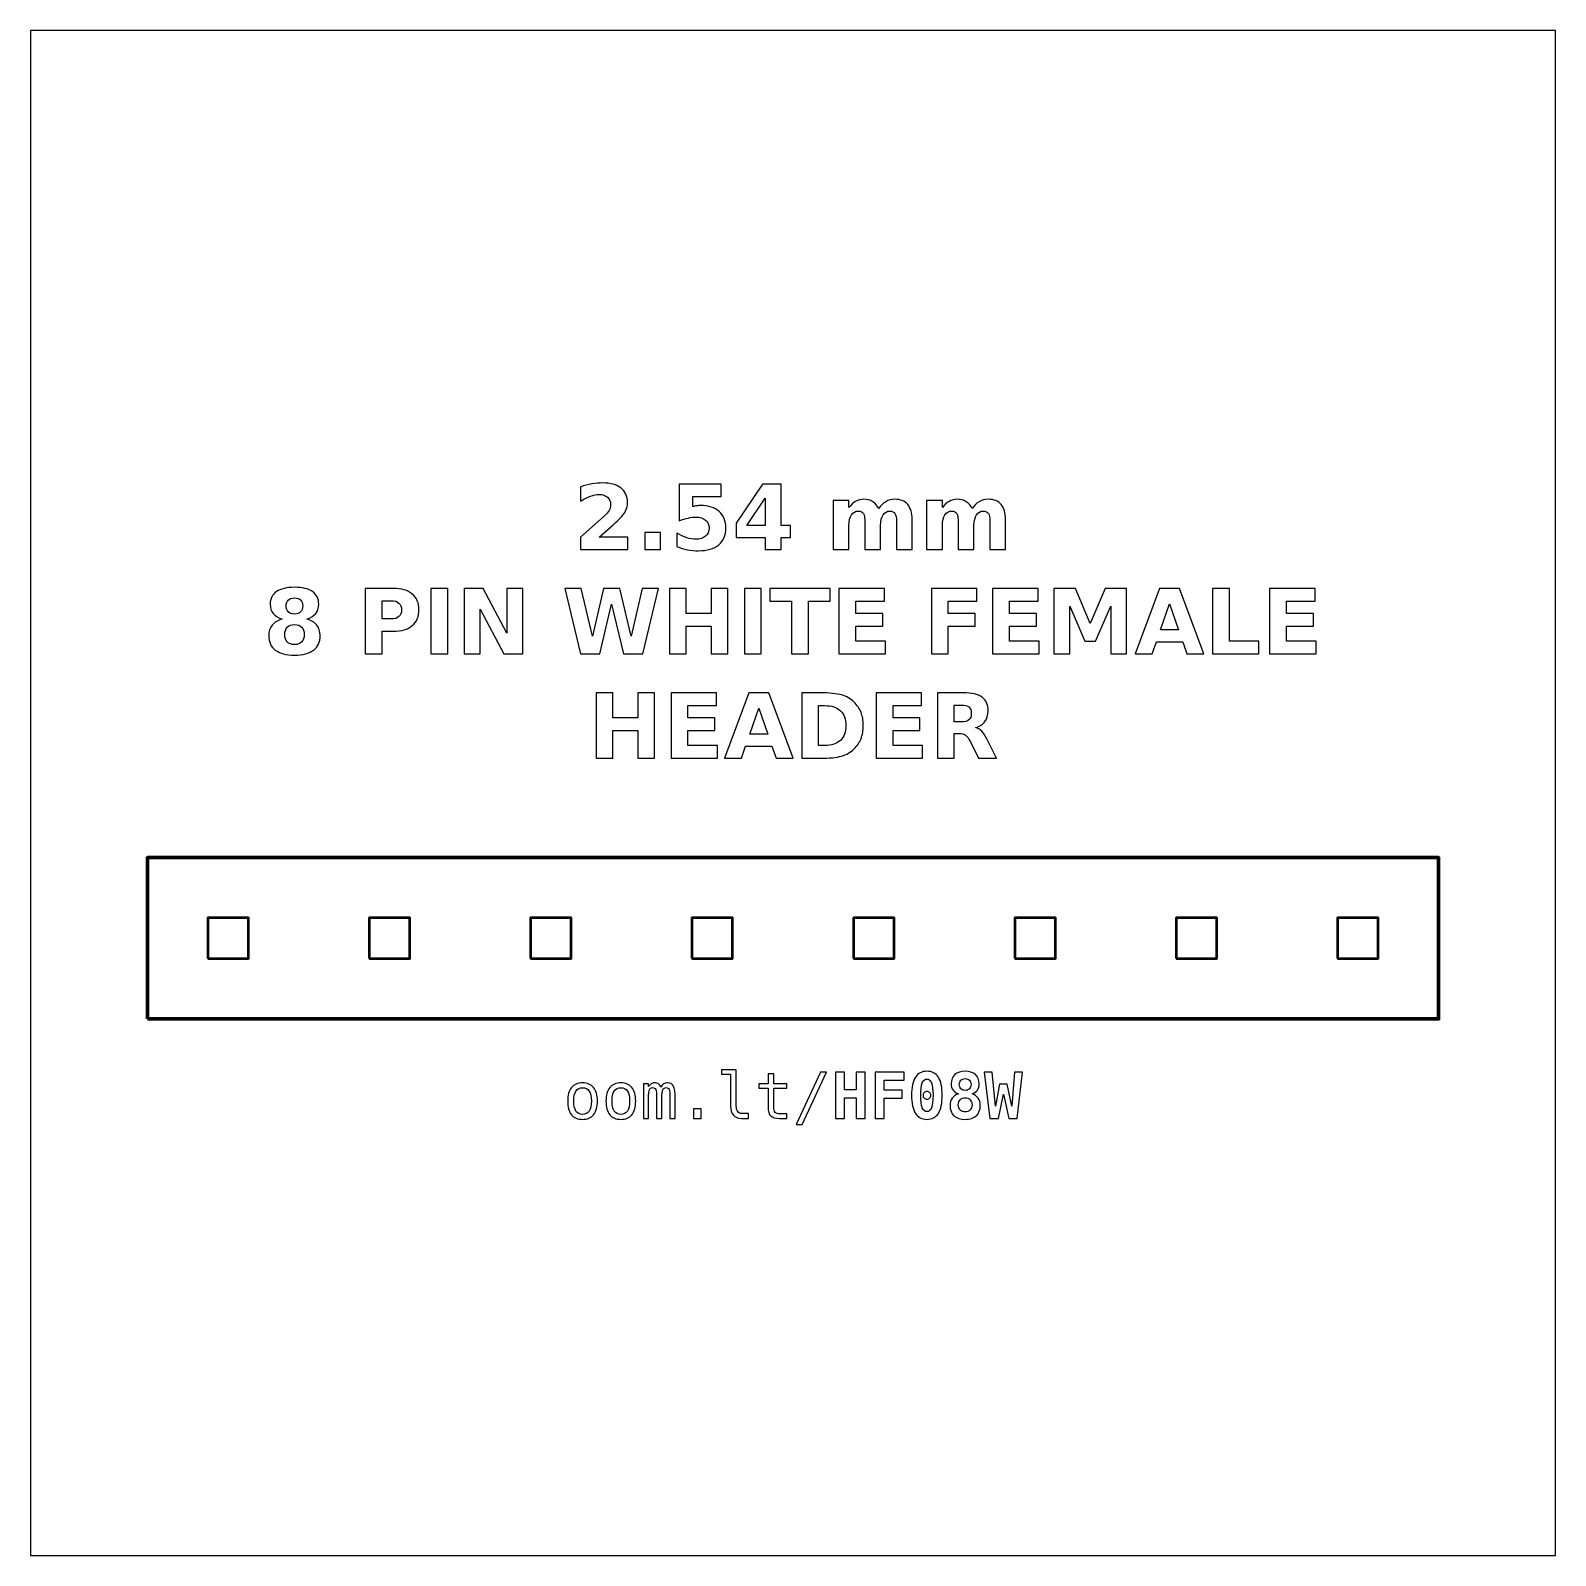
# Model space of a CAD drawing. Header units: centimetres. Extents: x -11.7 to -9.3, y -16.05 to -13.65.
import ezdxf

# ---------------------------------------------------------------- set-up
doc = ezdxf.new("R2010")
doc.units = ezdxf.units.CM
doc.header["$MEASUREMENT"] = 0
doc.layers.add('Layer 1', color=7, linetype='Continuous')

msp = doc.modelspace()

# ---------------------------------------------------------------- linework, layer by layer
at = {"layer": 'Layer 1', "color": 7}
msp.add_lwpolyline([(-11.7, -16.05), (-9.3, -16.05), (-9.3, -13.65), (-11.7, -13.65), (-11.7, -16.05)], close=True, dxfattribs=at)
at = {"layer": 'Layer 1', "color": 7, "lineweight": 100}
msp.add_lwpolyline([(-11.516, -15.20555), (-9.484, -15.20555), (-9.484, -14.95155), (-11.516, -14.95155), (-11.516, -15.20555)], close=True, dxfattribs=at)
at = {"layer": 'Layer 1', "color": 7, "lineweight": 50}
for points in [[(-11.421, -15.11055), (-11.357, -15.11055), (-11.357, -15.04655), (-11.421, -15.04655), (-11.421, -15.11055)], [(-11.167, -15.11055), (-11.103, -15.11055), (-11.103, -15.04655), (-11.167, -15.04655), (-11.167, -15.11055)], [(-10.913, -15.11055), (-10.849, -15.11055), (-10.849, -15.04655), (-10.913, -15.04655), (-10.913, -15.11055)], [(-10.659, -15.11055), (-10.595, -15.11055), (-10.595, -15.04655), (-10.659, -15.04655), (-10.659, -15.11055)], [(-10.405, -15.11055), (-10.341, -15.11055), (-10.341, -15.04655), (-10.405, -15.04655), (-10.405, -15.11055)], [(-10.151, -15.11055), (-10.087, -15.11055), (-10.087, -15.04655), (-10.151, -15.04655), (-10.151, -15.11055)], [(-9.897, -15.11055), (-9.833, -15.11055), (-9.833, -15.04655), (-9.897, -15.04655), (-9.897, -15.11055)], [(-9.643, -15.11055), (-9.579, -15.11055), (-9.579, -15.04655), (-9.643, -15.04655), (-9.643, -15.11055)]]:
    msp.add_lwpolyline(points, close=True, dxfattribs=at)
at = {"layer": 'Layer 1', "color": 250}
for points, knots in [([(-10.80503, -14.44727), (-10.80503, -14.44727), (-10.75975, -14.44727), (-10.75975, -14.44727), (-10.75975, -14.44727), (-10.75975, -14.44727), (-10.75975, -14.46677), (-10.75975, -14.46677), (-10.75975, -14.46677), (-10.75975, -14.46677), (-10.83452, -14.46677), (-10.83452, -14.46677), (-10.83452, -14.46677), (-10.83452, -14.46677), (-10.83452, -14.44727), (-10.83452, -14.44727), (-10.83452, -14.44727), (-10.83452, -14.44727), (-10.79696, -14.41414), (-10.79696, -14.41414), (-10.79696, -14.41414), (-10.7936, -14.4111), (-10.79113, -14.40814), (-10.78953, -14.40525), (-10.78953, -14.40525), (-10.78791, -14.40235), (-10.78711, -14.39934), (-10.78711, -14.39621), (-10.78711, -14.39621), (-10.78711, -14.39139), (-10.78873, -14.38751), (-10.79197, -14.38457), (-10.79197, -14.38457), (-10.7952, -14.38163), (-10.7995, -14.38018), (-10.80489, -14.38018), (-10.80489, -14.38018), (-10.80902, -14.38018), (-10.81354, -14.38107), (-10.81846, -14.38283), (-10.81846, -14.38283), (-10.82337, -14.3846), (-10.82864, -14.38723), (-10.83424, -14.39071), (-10.83424, -14.39071), (-10.83424, -14.39071), (-10.83424, -14.36811), (-10.83424, -14.36811), (-10.83424, -14.36811), (-10.82826, -14.36614), (-10.82236, -14.36463), (-10.81653, -14.3636), (-10.81653, -14.3636), (-10.81069, -14.36256), (-10.80498, -14.36204), (-10.79936, -14.36204), (-10.79936, -14.36204), (-10.78706, -14.36204), (-10.77749, -14.36475), (-10.77067, -14.37018), (-10.77067, -14.37018), (-10.76385, -14.37559), (-10.76044, -14.38314), (-10.76044, -14.39285), (-10.76044, -14.39285), (-10.76044, -14.39845), (-10.76189, -14.40367), (-10.76479, -14.40852), (-10.76479, -14.40852), (-10.76768, -14.41336), (-10.77377, -14.41985), (-10.78304, -14.42799), (-10.78304, -14.42799), (-10.78304, -14.42799), (-10.80503, -14.44727), (-10.80503, -14.44727)], [0, 0, 0, 0, 0.0526316, 0.0526316, 0.0526316, 0.0526316, 0.1052632, 0.1052632, 0.1052632, 0.1052632, 0.1578947, 0.1578947, 0.1578947, 0.1578947, 0.2105263, 0.2105263, 0.2105263, 0.2105263, 0.2631579, 0.2631579, 0.2631579, 0.2631579, 0.3157895, 0.3157895, 0.3157895, 0.3157895, 0.3684211, 0.3684211, 0.3684211, 0.3684211, 0.4210526, 0.4210526, 0.4210526, 0.4210526, 0.4736842, 0.4736842, 0.4736842, 0.4736842, 0.5263158, 0.5263158, 0.5263158, 0.5263158, 0.5789474, 0.5789474, 0.5789474, 0.5789474, 0.6315789, 0.6315789, 0.6315789, 0.6315789, 0.6842105, 0.6842105, 0.6842105, 0.6842105, 0.7368421, 0.7368421, 0.7368421, 0.7368421, 0.7894737, 0.7894737, 0.7894737, 0.7894737, 0.8421053, 0.8421053, 0.8421053, 0.8421053, 0.8947368, 0.8947368, 0.8947368, 0.8947368, 0.9473684, 0.9473684, 0.9473684, 0.9473684, 1, 1, 1, 1]), ([(-10.67894, -14.3639), (-10.67894, -14.3639), (-10.613, -14.3639), (-10.613, -14.3639), (-10.613, -14.3639), (-10.613, -14.3639), (-10.613, -14.3834), (-10.613, -14.3834), (-10.613, -14.3834), (-10.613, -14.3834), (-10.6578, -14.3834), (-10.6578, -14.3834), (-10.6578, -14.3834), (-10.6578, -14.3834), (-10.6578, -14.39932), (-10.6578, -14.39932), (-10.6578, -14.39932), (-10.65578, -14.39878), (-10.65375, -14.39836), (-10.65171, -14.39805), (-10.65171, -14.39805), (-10.64966, -14.39774), (-10.64752, -14.3976), (-10.64533, -14.3976), (-10.64533, -14.3976), (-10.63278, -14.3976), (-10.62302, -14.40073), (-10.61603, -14.40701), (-10.61603, -14.40701), (-10.60905, -14.41327), (-10.60557, -14.42201), (-10.60557, -14.43321), (-10.60557, -14.43321), (-10.60557, -14.44433), (-10.60938, -14.45304), (-10.61697, -14.45934), (-10.61697, -14.45934), (-10.62457, -14.46562), (-10.63513, -14.46877), (-10.64863, -14.46877), (-10.64863, -14.46877), (-10.65446, -14.46877), (-10.66025, -14.4682), (-10.66596, -14.46708), (-10.66596, -14.46708), (-10.67168, -14.46595), (-10.67737, -14.46425), (-10.68301, -14.46195), (-10.68301, -14.46195), (-10.68301, -14.46195), (-10.68301, -14.44106), (-10.68301, -14.44106), (-10.68301, -14.44106), (-10.67741, -14.44429), (-10.6721, -14.44669), (-10.66707, -14.44828), (-10.66707, -14.44828), (-10.66203, -14.44991), (-10.65728, -14.45071), (-10.65284, -14.45071), (-10.65284, -14.45071), (-10.64639, -14.45071), (-10.64134, -14.44913), (-10.63764, -14.44598), (-10.63764, -14.44598), (-10.63395, -14.44285), (-10.63209, -14.4386), (-10.63209, -14.43321), (-10.63209, -14.43321), (-10.63209, -14.4278), (-10.63395, -14.42354), (-10.63764, -14.42042), (-10.63764, -14.42042), (-10.64134, -14.41729), (-10.64639, -14.41574), (-10.65284, -14.41574), (-10.65284, -14.41574), (-10.65665, -14.41574), (-10.66072, -14.41623), (-10.66502, -14.41722), (-10.66502, -14.41722), (-10.66935, -14.4182), (-10.67398, -14.41973), (-10.67894, -14.4218), (-10.67894, -14.4218), (-10.67894, -14.4218), (-10.67894, -14.3639), (-10.67894, -14.3639)], [0, 0, 0, 0, 0.0454545, 0.0454545, 0.0454545, 0.0454545, 0.0909091, 0.0909091, 0.0909091, 0.0909091, 0.1363636, 0.1363636, 0.1363636, 0.1363636, 0.1818182, 0.1818182, 0.1818182, 0.1818182, 0.2272727, 0.2272727, 0.2272727, 0.2272727, 0.2727273, 0.2727273, 0.2727273, 0.2727273, 0.3181818, 0.3181818, 0.3181818, 0.3181818, 0.3636364, 0.3636364, 0.3636364, 0.3636364, 0.4090909, 0.4090909, 0.4090909, 0.4090909, 0.4545455, 0.4545455, 0.4545455, 0.4545455, 0.5, 0.5, 0.5, 0.5, 0.5454545, 0.5454545, 0.5454545, 0.5454545, 0.5909091, 0.5909091, 0.5909091, 0.5909091, 0.6363636, 0.6363636, 0.6363636, 0.6363636, 0.6818182, 0.6818182, 0.6818182, 0.6818182, 0.7272727, 0.7272727, 0.7272727, 0.7272727, 0.7727273, 0.7727273, 0.7727273, 0.7727273, 0.8181818, 0.8181818, 0.8181818, 0.8181818, 0.8636364, 0.8636364, 0.8636364, 0.8636364, 0.9090909, 0.9090909, 0.9090909, 0.9090909, 0.9545455, 0.9545455, 0.9545455, 0.9545455, 1, 1, 1, 1]), ([(-10.54816, -14.3639), (-10.54816, -14.3639), (-10.51866, -14.3639), (-10.51866, -14.3639), (-10.51866, -14.3639), (-10.51866, -14.3639), (-10.51866, -14.42881), (-10.51866, -14.42881), (-10.51866, -14.42881), (-10.51866, -14.42881), (-10.50399, -14.42881), (-10.50399, -14.42881), (-10.50399, -14.42881), (-10.50399, -14.42881), (-10.50399, -14.44803), (-10.50399, -14.44803), (-10.50399, -14.44803), (-10.50399, -14.44803), (-10.51866, -14.44803), (-10.51866, -14.44803), (-10.51866, -14.44803), (-10.51866, -14.44803), (-10.51866, -14.46677), (-10.51866, -14.46677), (-10.51866, -14.46677), (-10.51866, -14.46677), (-10.54373, -14.46677), (-10.54373, -14.46677), (-10.54373, -14.46677), (-10.54373, -14.46677), (-10.54373, -14.44803), (-10.54373, -14.44803), (-10.54373, -14.44803), (-10.54373, -14.44803), (-10.58936, -14.44803), (-10.58936, -14.44803), (-10.58936, -14.44803), (-10.58936, -14.44803), (-10.58936, -14.42528), (-10.58936, -14.42528), (-10.58936, -14.42528), (-10.58936, -14.42528), (-10.54816, -14.3639), (-10.54816, -14.3639)], [0, 0, 0, 0, 0.0909091, 0.0909091, 0.0909091, 0.0909091, 0.1818182, 0.1818182, 0.1818182, 0.1818182, 0.2727273, 0.2727273, 0.2727273, 0.2727273, 0.3636364, 0.3636364, 0.3636364, 0.3636364, 0.4545455, 0.4545455, 0.4545455, 0.4545455, 0.5454545, 0.5454545, 0.5454545, 0.5454545, 0.6363636, 0.6363636, 0.6363636, 0.6363636, 0.7272727, 0.7272727, 0.7272727, 0.7272727, 0.8181818, 0.8181818, 0.8181818, 0.8181818, 0.9090909, 0.9090909, 0.9090909, 0.9090909, 1, 1, 1, 1]), ([(-10.54373, -14.38575), (-10.54373, -14.38575), (-10.57283, -14.42881), (-10.57283, -14.42881), (-10.57283, -14.42881), (-10.57283, -14.42881), (-10.54373, -14.42881), (-10.54373, -14.42881), (-10.54373, -14.42881), (-10.54373, -14.42881), (-10.54373, -14.38575), (-10.54373, -14.38575)], [0, 0, 0, 0, 0.3333333, 0.3333333, 0.3333333, 0.3333333, 0.6666667, 0.6666667, 0.6666667, 0.6666667, 1, 1, 1, 1]), ([(-10.36502, -14.40242), (-10.36189, -14.39765), (-10.3582, -14.394), (-10.35389, -14.39151), (-10.35389, -14.39151), (-10.34959, -14.38899), (-10.34489, -14.38775), (-10.33974, -14.38775), (-10.33974, -14.38775), (-10.33087, -14.38775), (-10.32412, -14.39048), (-10.31949, -14.39596), (-10.31949, -14.39596), (-10.31485, -14.40141), (-10.31252, -14.40936), (-10.31252, -14.41978), (-10.31252, -14.41978), (-10.31252, -14.41978), (-10.31252, -14.46677), (-10.31252, -14.46677), (-10.31252, -14.46677), (-10.31252, -14.46677), (-10.33734, -14.46677), (-10.33734, -14.46677), (-10.33734, -14.46677), (-10.33734, -14.46677), (-10.33734, -14.42653), (-10.33734, -14.42653), (-10.33734, -14.42653), (-10.33729, -14.42594), (-10.33727, -14.42533), (-10.33724, -14.42467), (-10.33724, -14.42467), (-10.33722, -14.42404), (-10.3372, -14.42312), (-10.3372, -14.42192), (-10.3372, -14.42192), (-10.3372, -14.41646), (-10.33799, -14.41249), (-10.33962, -14.41004), (-10.33962, -14.41004), (-10.34122, -14.40757), (-10.3438, -14.40635), (-10.34738, -14.40635), (-10.34738, -14.40635), (-10.35208, -14.40635), (-10.35568, -14.40828), (-10.35824, -14.41214), (-10.35824, -14.41214), (-10.36078, -14.41599), (-10.3621, -14.42157), (-10.3622, -14.42888), (-10.3622, -14.42888), (-10.3622, -14.42888), (-10.3622, -14.46677), (-10.3622, -14.46677), (-10.3622, -14.46677), (-10.3622, -14.46677), (-10.38701, -14.46677), (-10.38701, -14.46677), (-10.38701, -14.46677), (-10.38701, -14.46677), (-10.38701, -14.42653), (-10.38701, -14.42653), (-10.38701, -14.42653), (-10.38701, -14.41799), (-10.38774, -14.41249), (-10.38922, -14.41004), (-10.38922, -14.41004), (-10.39068, -14.40757), (-10.39329, -14.40635), (-10.39705, -14.40635), (-10.39705, -14.40635), (-10.4018, -14.40635), (-10.40545, -14.4083), (-10.40801, -14.41218), (-10.40801, -14.41218), (-10.41057, -14.41606), (-10.41187, -14.42159), (-10.41187, -14.42881), (-10.41187, -14.42881), (-10.41187, -14.42881), (-10.41187, -14.46677), (-10.41187, -14.46677), (-10.41187, -14.46677), (-10.41187, -14.46677), (-10.43668, -14.46677), (-10.43668, -14.46677), (-10.43668, -14.46677), (-10.43668, -14.46677), (-10.43668, -14.38961), (-10.43668, -14.38961), (-10.43668, -14.38961), (-10.43668, -14.38961), (-10.41187, -14.38961), (-10.41187, -14.38961), (-10.41187, -14.38961), (-10.41187, -14.38961), (-10.41187, -14.40092), (-10.41187, -14.40092), (-10.41187, -14.40092), (-10.40883, -14.39654), (-10.40535, -14.39328), (-10.40142, -14.39106), (-10.40142, -14.39106), (-10.3975, -14.38885), (-10.39317, -14.38775), (-10.38844, -14.38775), (-10.38844, -14.38775), (-10.38313, -14.38775), (-10.3784, -14.38904), (-10.37433, -14.39161), (-10.37433, -14.39161), (-10.37024, -14.39419), (-10.36713, -14.39779), (-10.36502, -14.40242)], [0, 0, 0, 0, 0.0344828, 0.0344828, 0.0344828, 0.0344828, 0.0689655, 0.0689655, 0.0689655, 0.0689655, 0.1034483, 0.1034483, 0.1034483, 0.1034483, 0.137931, 0.137931, 0.137931, 0.137931, 0.1724138, 0.1724138, 0.1724138, 0.1724138, 0.2068966, 0.2068966, 0.2068966, 0.2068966, 0.2413793, 0.2413793, 0.2413793, 0.2413793, 0.2758621, 0.2758621, 0.2758621, 0.2758621, 0.3103448, 0.3103448, 0.3103448, 0.3103448, 0.3448276, 0.3448276, 0.3448276, 0.3448276, 0.3793103, 0.3793103, 0.3793103, 0.3793103, 0.4137931, 0.4137931, 0.4137931, 0.4137931, 0.4482759, 0.4482759, 0.4482759, 0.4482759, 0.4827586, 0.4827586, 0.4827586, 0.4827586, 0.5172414, 0.5172414, 0.5172414, 0.5172414, 0.5517241, 0.5517241, 0.5517241, 0.5517241, 0.5862069, 0.5862069, 0.5862069, 0.5862069, 0.6206897, 0.6206897, 0.6206897, 0.6206897, 0.6551724, 0.6551724, 0.6551724, 0.6551724, 0.6896552, 0.6896552, 0.6896552, 0.6896552, 0.7241379, 0.7241379, 0.7241379, 0.7241379, 0.7586207, 0.7586207, 0.7586207, 0.7586207, 0.7931034, 0.7931034, 0.7931034, 0.7931034, 0.8275862, 0.8275862, 0.8275862, 0.8275862, 0.862069, 0.862069, 0.862069, 0.862069, 0.8965517, 0.8965517, 0.8965517, 0.8965517, 0.9310345, 0.9310345, 0.9310345, 0.9310345, 0.9655172, 0.9655172, 0.9655172, 0.9655172, 1, 1, 1, 1]), ([(-10.21798, -14.40242), (-10.21485, -14.39765), (-10.21116, -14.394), (-10.20685, -14.39151), (-10.20685, -14.39151), (-10.20255, -14.38899), (-10.19785, -14.38775), (-10.1927, -14.38775), (-10.1927, -14.38775), (-10.18383, -14.38775), (-10.17708, -14.39048), (-10.17245, -14.39596), (-10.17245, -14.39596), (-10.16781, -14.40141), (-10.16548, -14.40936), (-10.16548, -14.41978), (-10.16548, -14.41978), (-10.16548, -14.41978), (-10.16548, -14.46677), (-10.16548, -14.46677), (-10.16548, -14.46677), (-10.16548, -14.46677), (-10.1903, -14.46677), (-10.1903, -14.46677), (-10.1903, -14.46677), (-10.1903, -14.46677), (-10.1903, -14.42653), (-10.1903, -14.42653), (-10.1903, -14.42653), (-10.19025, -14.42594), (-10.19023, -14.42533), (-10.1902, -14.42467), (-10.1902, -14.42467), (-10.19018, -14.42404), (-10.19016, -14.42312), (-10.19016, -14.42192), (-10.19016, -14.42192), (-10.19016, -14.41646), (-10.19095, -14.41249), (-10.19258, -14.41004), (-10.19258, -14.41004), (-10.19418, -14.40757), (-10.19676, -14.40635), (-10.20034, -14.40635), (-10.20034, -14.40635), (-10.20504, -14.40635), (-10.20864, -14.40828), (-10.2112, -14.41214), (-10.2112, -14.41214), (-10.21374, -14.41599), (-10.21506, -14.42157), (-10.21516, -14.42888), (-10.21516, -14.42888), (-10.21516, -14.42888), (-10.21516, -14.46677), (-10.21516, -14.46677), (-10.21516, -14.46677), (-10.21516, -14.46677), (-10.23997, -14.46677), (-10.23997, -14.46677), (-10.23997, -14.46677), (-10.23997, -14.46677), (-10.23997, -14.42653), (-10.23997, -14.42653), (-10.23997, -14.42653), (-10.23997, -14.41799), (-10.2407, -14.41249), (-10.24218, -14.41004), (-10.24218, -14.41004), (-10.24364, -14.40757), (-10.24625, -14.40635), (-10.25001, -14.40635), (-10.25001, -14.40635), (-10.25476, -14.40635), (-10.25841, -14.4083), (-10.26097, -14.41218), (-10.26097, -14.41218), (-10.26353, -14.41606), (-10.26483, -14.42159), (-10.26483, -14.42881), (-10.26483, -14.42881), (-10.26483, -14.42881), (-10.26483, -14.46677), (-10.26483, -14.46677), (-10.26483, -14.46677), (-10.26483, -14.46677), (-10.28964, -14.46677), (-10.28964, -14.46677), (-10.28964, -14.46677), (-10.28964, -14.46677), (-10.28964, -14.38961), (-10.28964, -14.38961), (-10.28964, -14.38961), (-10.28964, -14.38961), (-10.26483, -14.38961), (-10.26483, -14.38961), (-10.26483, -14.38961), (-10.26483, -14.38961), (-10.26483, -14.40092), (-10.26483, -14.40092), (-10.26483, -14.40092), (-10.26179, -14.39654), (-10.25831, -14.39328), (-10.25438, -14.39106), (-10.25438, -14.39106), (-10.25046, -14.38885), (-10.24613, -14.38775), (-10.2414, -14.38775), (-10.2414, -14.38775), (-10.23609, -14.38775), (-10.23136, -14.38904), (-10.22729, -14.39161), (-10.22729, -14.39161), (-10.2232, -14.39419), (-10.22009, -14.39779), (-10.21798, -14.40242)], [0, 0, 0, 0, 0.0344828, 0.0344828, 0.0344828, 0.0344828, 0.0689655, 0.0689655, 0.0689655, 0.0689655, 0.1034483, 0.1034483, 0.1034483, 0.1034483, 0.137931, 0.137931, 0.137931, 0.137931, 0.1724138, 0.1724138, 0.1724138, 0.1724138, 0.2068966, 0.2068966, 0.2068966, 0.2068966, 0.2413793, 0.2413793, 0.2413793, 0.2413793, 0.2758621, 0.2758621, 0.2758621, 0.2758621, 0.3103448, 0.3103448, 0.3103448, 0.3103448, 0.3448276, 0.3448276, 0.3448276, 0.3448276, 0.3793103, 0.3793103, 0.3793103, 0.3793103, 0.4137931, 0.4137931, 0.4137931, 0.4137931, 0.4482759, 0.4482759, 0.4482759, 0.4482759, 0.4827586, 0.4827586, 0.4827586, 0.4827586, 0.5172414, 0.5172414, 0.5172414, 0.5172414, 0.5517241, 0.5517241, 0.5517241, 0.5517241, 0.5862069, 0.5862069, 0.5862069, 0.5862069, 0.6206897, 0.6206897, 0.6206897, 0.6206897, 0.6551724, 0.6551724, 0.6551724, 0.6551724, 0.6896552, 0.6896552, 0.6896552, 0.6896552, 0.7241379, 0.7241379, 0.7241379, 0.7241379, 0.7586207, 0.7586207, 0.7586207, 0.7586207, 0.7931034, 0.7931034, 0.7931034, 0.7931034, 0.8275862, 0.8275862, 0.8275862, 0.8275862, 0.862069, 0.862069, 0.862069, 0.862069, 0.8965517, 0.8965517, 0.8965517, 0.8965517, 0.9310345, 0.9310345, 0.9310345, 0.9310345, 0.9655172, 0.9655172, 0.9655172, 0.9655172, 1, 1, 1, 1]), ([(-10.73311, -14.4401), (-10.73311, -14.4401), (-10.70829, -14.4401), (-10.70829, -14.4401), (-10.70829, -14.4401), (-10.70829, -14.4401), (-10.70829, -14.46677), (-10.70829, -14.46677), (-10.70829, -14.46677), (-10.70829, -14.46677), (-10.73311, -14.46677), (-10.73311, -14.46677), (-10.73311, -14.46677), (-10.73311, -14.46677), (-10.73311, -14.4401), (-10.73311, -14.4401)], [0, 0, 0, 0, 0.25, 0.25, 0.25, 0.25, 0.5, 0.5, 0.5, 0.5, 0.75, 0.75, 0.75, 0.75, 1, 1, 1, 1]), ([(-11.30386, -14.57625), (-11.31009, -14.57436), (-11.3148, -14.57147), (-11.31797, -14.56757), (-11.31797, -14.56757), (-11.32115, -14.56366), (-11.32272, -14.5588), (-11.32272, -14.55296), (-11.32272, -14.55296), (-11.32272, -14.54428), (-11.31948, -14.53765), (-11.31301, -14.53311), (-11.31301, -14.53311), (-11.30654, -14.52857), (-11.29702, -14.52629), (-11.28448, -14.52629), (-11.28448, -14.52629), (-11.27204, -14.52629), (-11.26256, -14.52855), (-11.25609, -14.53309), (-11.25609, -14.53309), (-11.24963, -14.53761), (-11.24638, -14.54424), (-11.24638, -14.55296), (-11.24638, -14.55296), (-11.24638, -14.5588), (-11.24798, -14.56366), (-11.25115, -14.56757), (-11.25115, -14.56757), (-11.25435, -14.57147), (-11.25908, -14.57436), (-11.26531, -14.57625), (-11.26531, -14.57625), (-11.25833, -14.57817), (-11.25306, -14.5813), (-11.24951, -14.58565), (-11.24951, -14.58565), (-11.24596, -14.58998), (-11.24417, -14.59546), (-11.24417, -14.60209), (-11.24417, -14.60209), (-11.24417, -14.61228), (-11.24756, -14.61999), (-11.25433, -14.62519), (-11.25433, -14.62519), (-11.2611, -14.63041), (-11.27117, -14.63302), (-11.28448, -14.63302), (-11.28448, -14.63302), (-11.29786, -14.63302), (-11.30795, -14.63041), (-11.31477, -14.62519), (-11.31477, -14.62519), (-11.32159, -14.61999), (-11.325, -14.61228), (-11.325, -14.60209), (-11.325, -14.60209), (-11.325, -14.59546), (-11.32321, -14.58998), (-11.31966, -14.58565), (-11.31966, -14.58565), (-11.31611, -14.5813), (-11.31084, -14.57817), (-11.30386, -14.57625)], [0, 0, 0, 0, 0.0625, 0.0625, 0.0625, 0.0625, 0.125, 0.125, 0.125, 0.125, 0.1875, 0.1875, 0.1875, 0.1875, 0.25, 0.25, 0.25, 0.25, 0.3125, 0.3125, 0.3125, 0.3125, 0.375, 0.375, 0.375, 0.375, 0.4375, 0.4375, 0.4375, 0.4375, 0.5, 0.5, 0.5, 0.5, 0.5625, 0.5625, 0.5625, 0.5625, 0.625, 0.625, 0.625, 0.625, 0.6875, 0.6875, 0.6875, 0.6875, 0.75, 0.75, 0.75, 0.75, 0.8125, 0.8125, 0.8125, 0.8125, 0.875, 0.875, 0.875, 0.875, 0.9375, 0.9375, 0.9375, 0.9375, 1, 1, 1, 1]), ([(-11.29765, -14.55564), (-11.29765, -14.55974), (-11.29652, -14.56289), (-11.29424, -14.56507), (-11.29424, -14.56507), (-11.29196, -14.56729), (-11.28871, -14.56839), (-11.28448, -14.56839), (-11.28448, -14.56839), (-11.28034, -14.56839), (-11.27714, -14.56729), (-11.27491, -14.56507), (-11.27491, -14.56507), (-11.27265, -14.56289), (-11.27152, -14.55974), (-11.27152, -14.55564), (-11.27152, -14.55564), (-11.27152, -14.55155), (-11.27265, -14.54842), (-11.27491, -14.54624), (-11.27491, -14.54624), (-11.27714, -14.54405), (-11.28034, -14.54297), (-11.28448, -14.54297), (-11.28448, -14.54297), (-11.28871, -14.54297), (-11.29196, -14.54407), (-11.29424, -14.54628), (-11.29424, -14.54628), (-11.29652, -14.54847), (-11.29765, -14.5516), (-11.29765, -14.55564)], [0, 0, 0, 0, 0.125, 0.125, 0.125, 0.125, 0.25, 0.25, 0.25, 0.25, 0.375, 0.375, 0.375, 0.375, 0.5, 0.5, 0.5, 0.5, 0.625, 0.625, 0.625, 0.625, 0.75, 0.75, 0.75, 0.75, 0.875, 0.875, 0.875, 0.875, 1, 1, 1, 1]), ([(-11.17333, -14.52815), (-11.17333, -14.52815), (-11.12931, -14.52815), (-11.12931, -14.52815), (-11.12931, -14.52815), (-11.11621, -14.52815), (-11.10616, -14.53107), (-11.09915, -14.53688), (-11.09915, -14.53688), (-11.09215, -14.54269), (-11.08864, -14.55096), (-11.08864, -14.56171), (-11.08864, -14.56171), (-11.08864, -14.57248), (-11.09215, -14.58078), (-11.09915, -14.58659), (-11.09915, -14.58659), (-11.10616, -14.5924), (-11.11621, -14.59532), (-11.12931, -14.59532), (-11.12931, -14.59532), (-11.12931, -14.59532), (-11.1468, -14.59532), (-11.1468, -14.59532), (-11.1468, -14.59532), (-11.1468, -14.59532), (-11.1468, -14.63102), (-11.1468, -14.63102), (-11.1468, -14.63102), (-11.1468, -14.63102), (-11.17333, -14.63102), (-11.17333, -14.63102), (-11.17333, -14.63102), (-11.17333, -14.63102), (-11.17333, -14.52815), (-11.17333, -14.52815)], [0, 0, 0, 0, 0.1111111, 0.1111111, 0.1111111, 0.1111111, 0.2222222, 0.2222222, 0.2222222, 0.2222222, 0.3333333, 0.3333333, 0.3333333, 0.3333333, 0.4444444, 0.4444444, 0.4444444, 0.4444444, 0.5555556, 0.5555556, 0.5555556, 0.5555556, 0.6666667, 0.6666667, 0.6666667, 0.6666667, 0.7777778, 0.7777778, 0.7777778, 0.7777778, 0.8888889, 0.8888889, 0.8888889, 0.8888889, 1, 1, 1, 1]), ([(-11.06992, -14.52815), (-11.06992, -14.52815), (-11.04339, -14.52815), (-11.04339, -14.52815), (-11.04339, -14.52815), (-11.04339, -14.52815), (-11.04339, -14.63102), (-11.04339, -14.63102), (-11.04339, -14.63102), (-11.04339, -14.63102), (-11.06992, -14.63102), (-11.06992, -14.63102), (-11.06992, -14.63102), (-11.06992, -14.63102), (-11.06992, -14.52815), (-11.06992, -14.52815)], [0, 0, 0, 0, 0.25, 0.25, 0.25, 0.25, 0.5, 0.5, 0.5, 0.5, 0.75, 0.75, 0.75, 0.75, 1, 1, 1, 1]), ([(-11.01743, -14.52815), (-11.01743, -14.52815), (-10.9878, -14.52815), (-10.9878, -14.52815), (-10.9878, -14.52815), (-10.9878, -14.52815), (-10.95038, -14.59871), (-10.95038, -14.59871), (-10.95038, -14.59871), (-10.95038, -14.59871), (-10.95038, -14.52815), (-10.95038, -14.52815), (-10.95038, -14.52815), (-10.95038, -14.52815), (-10.92524, -14.52815), (-10.92524, -14.52815), (-10.92524, -14.52815), (-10.92524, -14.52815), (-10.92524, -14.63102), (-10.92524, -14.63102), (-10.92524, -14.63102), (-10.92524, -14.63102), (-10.95487, -14.63102), (-10.95487, -14.63102), (-10.95487, -14.63102), (-10.95487, -14.63102), (-10.99229, -14.56046), (-10.99229, -14.56046), (-10.99229, -14.56046), (-10.99229, -14.56046), (-10.99229, -14.63102), (-10.99229, -14.63102), (-10.99229, -14.63102), (-10.99229, -14.63102), (-11.01743, -14.63102), (-11.01743, -14.63102), (-11.01743, -14.63102), (-11.01743, -14.63102), (-11.01743, -14.52815), (-11.01743, -14.52815)], [0, 0, 0, 0, 0.1, 0.1, 0.1, 0.1, 0.2, 0.2, 0.2, 0.2, 0.3, 0.3, 0.3, 0.3, 0.4, 0.4, 0.4, 0.4, 0.5, 0.5, 0.5, 0.5, 0.6, 0.6, 0.6, 0.6, 0.7, 0.7, 0.7, 0.7, 0.8, 0.8, 0.8, 0.8, 0.9, 0.9, 0.9, 0.9, 1, 1, 1, 1]), ([(-10.85896, -14.52815), (-10.85896, -14.52815), (-10.83354, -14.52815), (-10.83354, -14.52815), (-10.83354, -14.52815), (-10.83354, -14.52815), (-10.81576, -14.60292), (-10.81576, -14.60292), (-10.81576, -14.60292), (-10.81576, -14.60292), (-10.79812, -14.52815), (-10.79812, -14.52815), (-10.79812, -14.52815), (-10.79812, -14.52815), (-10.77255, -14.52815), (-10.77255, -14.52815), (-10.77255, -14.52815), (-10.77255, -14.52815), (-10.75492, -14.60292), (-10.75492, -14.60292), (-10.75492, -14.60292), (-10.75492, -14.60292), (-10.73714, -14.52815), (-10.73714, -14.52815), (-10.73714, -14.52815), (-10.73714, -14.52815), (-10.71192, -14.52815), (-10.71192, -14.52815), (-10.71192, -14.52815), (-10.71192, -14.52815), (-10.73617, -14.63102), (-10.73617, -14.63102), (-10.73617, -14.63102), (-10.73617, -14.63102), (-10.76677, -14.63102), (-10.76677, -14.63102), (-10.76677, -14.63102), (-10.76677, -14.63102), (-10.78544, -14.55282), (-10.78544, -14.55282), (-10.78544, -14.55282), (-10.78544, -14.55282), (-10.8039, -14.63102), (-10.8039, -14.63102), (-10.8039, -14.63102), (-10.8039, -14.63102), (-10.8345, -14.63102), (-10.8345, -14.63102), (-10.8345, -14.63102), (-10.8345, -14.63102), (-10.85896, -14.52815), (-10.85896, -14.52815)], [0, 0, 0, 0, 0.0769231, 0.0769231, 0.0769231, 0.0769231, 0.1538462, 0.1538462, 0.1538462, 0.1538462, 0.2307692, 0.2307692, 0.2307692, 0.2307692, 0.3076923, 0.3076923, 0.3076923, 0.3076923, 0.3846154, 0.3846154, 0.3846154, 0.3846154, 0.4615385, 0.4615385, 0.4615385, 0.4615385, 0.5384615, 0.5384615, 0.5384615, 0.5384615, 0.6153846, 0.6153846, 0.6153846, 0.6153846, 0.6923077, 0.6923077, 0.6923077, 0.6923077, 0.7692308, 0.7692308, 0.7692308, 0.7692308, 0.8461538, 0.8461538, 0.8461538, 0.8461538, 0.9230769, 0.9230769, 0.9230769, 0.9230769, 1, 1, 1, 1]), ([(-10.69457, -14.52815), (-10.69457, -14.52815), (-10.66804, -14.52815), (-10.66804, -14.52815), (-10.66804, -14.52815), (-10.66804, -14.52815), (-10.66804, -14.56736), (-10.66804, -14.56736), (-10.66804, -14.56736), (-10.66804, -14.56736), (-10.62891, -14.56736), (-10.62891, -14.56736), (-10.62891, -14.56736), (-10.62891, -14.56736), (-10.62891, -14.52815), (-10.62891, -14.52815), (-10.62891, -14.52815), (-10.62891, -14.52815), (-10.60238, -14.52815), (-10.60238, -14.52815), (-10.60238, -14.52815), (-10.60238, -14.52815), (-10.60238, -14.63102), (-10.60238, -14.63102), (-10.60238, -14.63102), (-10.60238, -14.63102), (-10.62891, -14.63102), (-10.62891, -14.63102), (-10.62891, -14.63102), (-10.62891, -14.63102), (-10.62891, -14.58742), (-10.62891, -14.58742), (-10.62891, -14.58742), (-10.62891, -14.58742), (-10.66804, -14.58742), (-10.66804, -14.58742), (-10.66804, -14.58742), (-10.66804, -14.58742), (-10.66804, -14.63102), (-10.66804, -14.63102), (-10.66804, -14.63102), (-10.66804, -14.63102), (-10.69457, -14.63102), (-10.69457, -14.63102), (-10.69457, -14.63102), (-10.69457, -14.63102), (-10.69457, -14.52815), (-10.69457, -14.52815)], [0, 0, 0, 0, 0.0833333, 0.0833333, 0.0833333, 0.0833333, 0.1666667, 0.1666667, 0.1666667, 0.1666667, 0.25, 0.25, 0.25, 0.25, 0.3333333, 0.3333333, 0.3333333, 0.3333333, 0.4166667, 0.4166667, 0.4166667, 0.4166667, 0.5, 0.5, 0.5, 0.5, 0.5833333, 0.5833333, 0.5833333, 0.5833333, 0.6666667, 0.6666667, 0.6666667, 0.6666667, 0.75, 0.75, 0.75, 0.75, 0.8333333, 0.8333333, 0.8333333, 0.8333333, 0.9166667, 0.9166667, 0.9166667, 0.9166667, 1, 1, 1, 1]), ([(-10.57648, -14.52815), (-10.57648, -14.52815), (-10.54995, -14.52815), (-10.54995, -14.52815), (-10.54995, -14.52815), (-10.54995, -14.52815), (-10.54995, -14.63102), (-10.54995, -14.63102), (-10.54995, -14.63102), (-10.54995, -14.63102), (-10.57648, -14.63102), (-10.57648, -14.63102), (-10.57648, -14.63102), (-10.57648, -14.63102), (-10.57648, -14.52815), (-10.57648, -14.52815)], [0, 0, 0, 0, 0.25, 0.25, 0.25, 0.25, 0.5, 0.5, 0.5, 0.5, 0.75, 0.75, 0.75, 0.75, 1, 1, 1, 1]), ([(-10.53627, -14.52815), (-10.53627, -14.52815), (-10.44147, -14.52815), (-10.44147, -14.52815), (-10.44147, -14.52815), (-10.44147, -14.52815), (-10.44147, -14.54821), (-10.44147, -14.54821), (-10.44147, -14.54821), (-10.44147, -14.54821), (-10.47557, -14.54821), (-10.47557, -14.54821), (-10.47557, -14.54821), (-10.47557, -14.54821), (-10.47557, -14.63102), (-10.47557, -14.63102), (-10.47557, -14.63102), (-10.47557, -14.63102), (-10.5021, -14.63102), (-10.5021, -14.63102), (-10.5021, -14.63102), (-10.5021, -14.63102), (-10.5021, -14.54821), (-10.5021, -14.54821), (-10.5021, -14.54821), (-10.5021, -14.54821), (-10.53627, -14.54821), (-10.53627, -14.54821), (-10.53627, -14.54821), (-10.53627, -14.54821), (-10.53627, -14.52815), (-10.53627, -14.52815)], [0, 0, 0, 0, 0.125, 0.125, 0.125, 0.125, 0.25, 0.25, 0.25, 0.25, 0.375, 0.375, 0.375, 0.375, 0.5, 0.5, 0.5, 0.5, 0.625, 0.625, 0.625, 0.625, 0.75, 0.75, 0.75, 0.75, 0.875, 0.875, 0.875, 0.875, 1, 1, 1, 1]), ([(-10.42773, -14.52815), (-10.42773, -14.52815), (-10.35614, -14.52815), (-10.35614, -14.52815), (-10.35614, -14.52815), (-10.35614, -14.52815), (-10.35614, -14.54821), (-10.35614, -14.54821), (-10.35614, -14.54821), (-10.35614, -14.54821), (-10.4012, -14.54821), (-10.4012, -14.54821), (-10.4012, -14.54821), (-10.4012, -14.54821), (-10.4012, -14.56736), (-10.4012, -14.56736), (-10.4012, -14.56736), (-10.4012, -14.56736), (-10.35885, -14.56736), (-10.35885, -14.56736), (-10.35885, -14.56736), (-10.35885, -14.56736), (-10.35885, -14.58742), (-10.35885, -14.58742), (-10.35885, -14.58742), (-10.35885, -14.58742), (-10.4012, -14.58742), (-10.4012, -14.58742), (-10.4012, -14.58742), (-10.4012, -14.58742), (-10.4012, -14.61096), (-10.4012, -14.61096), (-10.4012, -14.61096), (-10.4012, -14.61096), (-10.35464, -14.61096), (-10.35464, -14.61096), (-10.35464, -14.61096), (-10.35464, -14.61096), (-10.35464, -14.63102), (-10.35464, -14.63102), (-10.35464, -14.63102), (-10.35464, -14.63102), (-10.42773, -14.63102), (-10.42773, -14.63102), (-10.42773, -14.63102), (-10.42773, -14.63102), (-10.42773, -14.52815), (-10.42773, -14.52815)], [0, 0, 0, 0, 0.0833333, 0.0833333, 0.0833333, 0.0833333, 0.1666667, 0.1666667, 0.1666667, 0.1666667, 0.25, 0.25, 0.25, 0.25, 0.3333333, 0.3333333, 0.3333333, 0.3333333, 0.4166667, 0.4166667, 0.4166667, 0.4166667, 0.5, 0.5, 0.5, 0.5, 0.5833333, 0.5833333, 0.5833333, 0.5833333, 0.6666667, 0.6666667, 0.6666667, 0.6666667, 0.75, 0.75, 0.75, 0.75, 0.8333333, 0.8333333, 0.8333333, 0.8333333, 0.9166667, 0.9166667, 0.9166667, 0.9166667, 1, 1, 1, 1]), ([(-10.2822, -14.52815), (-10.2822, -14.52815), (-10.21061, -14.52815), (-10.21061, -14.52815), (-10.21061, -14.52815), (-10.21061, -14.52815), (-10.21061, -14.54821), (-10.21061, -14.54821), (-10.21061, -14.54821), (-10.21061, -14.54821), (-10.25567, -14.54821), (-10.25567, -14.54821), (-10.25567, -14.54821), (-10.25567, -14.54821), (-10.25567, -14.56736), (-10.25567, -14.56736), (-10.25567, -14.56736), (-10.25567, -14.56736), (-10.21329, -14.56736), (-10.21329, -14.56736), (-10.21329, -14.56736), (-10.21329, -14.56736), (-10.21329, -14.58742), (-10.21329, -14.58742), (-10.21329, -14.58742), (-10.21329, -14.58742), (-10.25567, -14.58742), (-10.25567, -14.58742), (-10.25567, -14.58742), (-10.25567, -14.58742), (-10.25567, -14.63102), (-10.25567, -14.63102), (-10.25567, -14.63102), (-10.25567, -14.63102), (-10.2822, -14.63102), (-10.2822, -14.63102), (-10.2822, -14.63102), (-10.2822, -14.63102), (-10.2822, -14.52815), (-10.2822, -14.52815)], [0, 0, 0, 0, 0.1, 0.1, 0.1, 0.1, 0.2, 0.2, 0.2, 0.2, 0.3, 0.3, 0.3, 0.3, 0.4, 0.4, 0.4, 0.4, 0.5, 0.5, 0.5, 0.5, 0.6, 0.6, 0.6, 0.6, 0.7, 0.7, 0.7, 0.7, 0.8, 0.8, 0.8, 0.8, 0.9, 0.9, 0.9, 0.9, 1, 1, 1, 1]), ([(-10.1858, -14.52815), (-10.1858, -14.52815), (-10.11421, -14.52815), (-10.11421, -14.52815), (-10.11421, -14.52815), (-10.11421, -14.52815), (-10.11421, -14.54821), (-10.11421, -14.54821), (-10.11421, -14.54821), (-10.11421, -14.54821), (-10.15927, -14.54821), (-10.15927, -14.54821), (-10.15927, -14.54821), (-10.15927, -14.54821), (-10.15927, -14.56736), (-10.15927, -14.56736), (-10.15927, -14.56736), (-10.15927, -14.56736), (-10.11692, -14.56736), (-10.11692, -14.56736), (-10.11692, -14.56736), (-10.11692, -14.56736), (-10.11692, -14.58742), (-10.11692, -14.58742), (-10.11692, -14.58742), (-10.11692, -14.58742), (-10.15927, -14.58742), (-10.15927, -14.58742), (-10.15927, -14.58742), (-10.15927, -14.58742), (-10.15927, -14.61096), (-10.15927, -14.61096), (-10.15927, -14.61096), (-10.15927, -14.61096), (-10.11271, -14.61096), (-10.11271, -14.61096), (-10.11271, -14.61096), (-10.11271, -14.61096), (-10.11271, -14.63102), (-10.11271, -14.63102), (-10.11271, -14.63102), (-10.11271, -14.63102), (-10.1858, -14.63102), (-10.1858, -14.63102), (-10.1858, -14.63102), (-10.1858, -14.63102), (-10.1858, -14.52815), (-10.1858, -14.52815)], [0, 0, 0, 0, 0.0833333, 0.0833333, 0.0833333, 0.0833333, 0.1666667, 0.1666667, 0.1666667, 0.1666667, 0.25, 0.25, 0.25, 0.25, 0.3333333, 0.3333333, 0.3333333, 0.3333333, 0.4166667, 0.4166667, 0.4166667, 0.4166667, 0.5, 0.5, 0.5, 0.5, 0.5833333, 0.5833333, 0.5833333, 0.5833333, 0.6666667, 0.6666667, 0.6666667, 0.6666667, 0.75, 0.75, 0.75, 0.75, 0.8333333, 0.8333333, 0.8333333, 0.8333333, 0.9166667, 0.9166667, 0.9166667, 0.9166667, 1, 1, 1, 1]), ([(-10.0894, -14.52815), (-10.0894, -14.52815), (-10.05565, -14.52815), (-10.05565, -14.52815), (-10.05565, -14.52815), (-10.05565, -14.52815), (-10.0322, -14.58321), (-10.0322, -14.58321), (-10.0322, -14.58321), (-10.0322, -14.58321), (-10.00864, -14.52815), (-10.00864, -14.52815), (-10.00864, -14.52815), (-10.00864, -14.52815), (-9.97496, -14.52815), (-9.97496, -14.52815), (-9.97496, -14.52815), (-9.97496, -14.52815), (-9.97496, -14.63102), (-9.97496, -14.63102), (-9.97496, -14.63102), (-9.97496, -14.63102), (-10.00003, -14.63102), (-10.00003, -14.63102), (-10.00003, -14.63102), (-10.00003, -14.63102), (-10.00003, -14.55578), (-10.00003, -14.55578), (-10.00003, -14.55578), (-10.00003, -14.55578), (-10.02374, -14.61124), (-10.02374, -14.61124), (-10.02374, -14.61124), (-10.02374, -14.61124), (-10.04055, -14.61124), (-10.04055, -14.61124), (-10.04055, -14.61124), (-10.04055, -14.61124), (-10.06426, -14.55578), (-10.06426, -14.55578), (-10.06426, -14.55578), (-10.06426, -14.55578), (-10.06426, -14.63102), (-10.06426, -14.63102), (-10.06426, -14.63102), (-10.06426, -14.63102), (-10.0894, -14.63102), (-10.0894, -14.63102), (-10.0894, -14.63102), (-10.0894, -14.63102), (-10.0894, -14.52815), (-10.0894, -14.52815)], [0, 0, 0, 0, 0.0769231, 0.0769231, 0.0769231, 0.0769231, 0.1538462, 0.1538462, 0.1538462, 0.1538462, 0.2307692, 0.2307692, 0.2307692, 0.2307692, 0.3076923, 0.3076923, 0.3076923, 0.3076923, 0.3846154, 0.3846154, 0.3846154, 0.3846154, 0.4615385, 0.4615385, 0.4615385, 0.4615385, 0.5384615, 0.5384615, 0.5384615, 0.5384615, 0.6153846, 0.6153846, 0.6153846, 0.6153846, 0.6923077, 0.6923077, 0.6923077, 0.6923077, 0.7692308, 0.7692308, 0.7692308, 0.7692308, 0.8461538, 0.8461538, 0.8461538, 0.8461538, 0.9230769, 0.9230769, 0.9230769, 0.9230769, 1, 1, 1, 1]), ([(-9.88655, -14.6123), (-9.88655, -14.6123), (-9.92804, -14.6123), (-9.92804, -14.6123), (-9.92804, -14.6123), (-9.92804, -14.6123), (-9.93458, -14.63102), (-9.93458, -14.63102), (-9.93458, -14.63102), (-9.93458, -14.63102), (-9.96125, -14.63102), (-9.96125, -14.63102), (-9.96125, -14.63102), (-9.96125, -14.63102), (-9.92315, -14.52815), (-9.92315, -14.52815), (-9.92315, -14.52815), (-9.92315, -14.52815), (-9.89152, -14.52815), (-9.89152, -14.52815), (-9.89152, -14.52815), (-9.89152, -14.52815), (-9.85342, -14.63102), (-9.85342, -14.63102), (-9.85342, -14.63102), (-9.85342, -14.63102), (-9.88009, -14.63102), (-9.88009, -14.63102), (-9.88009, -14.63102), (-9.88009, -14.63102), (-9.88655, -14.6123), (-9.88655, -14.6123)], [0, 0, 0, 0, 0.125, 0.125, 0.125, 0.125, 0.25, 0.25, 0.25, 0.25, 0.375, 0.375, 0.375, 0.375, 0.5, 0.5, 0.5, 0.5, 0.625, 0.625, 0.625, 0.625, 0.75, 0.75, 0.75, 0.75, 0.875, 0.875, 0.875, 0.875, 1, 1, 1, 1]), ([(-9.83975, -14.52815), (-9.83975, -14.52815), (-9.81322, -14.52815), (-9.81322, -14.52815), (-9.81322, -14.52815), (-9.81322, -14.52815), (-9.81322, -14.61096), (-9.81322, -14.61096), (-9.81322, -14.61096), (-9.81322, -14.61096), (-9.76666, -14.61096), (-9.76666, -14.61096), (-9.76666, -14.61096), (-9.76666, -14.61096), (-9.76666, -14.63102), (-9.76666, -14.63102), (-9.76666, -14.63102), (-9.76666, -14.63102), (-9.83975, -14.63102), (-9.83975, -14.63102), (-9.83975, -14.63102), (-9.83975, -14.63102), (-9.83975, -14.52815), (-9.83975, -14.52815)], [0, 0, 0, 0, 0.1666667, 0.1666667, 0.1666667, 0.1666667, 0.3333333, 0.3333333, 0.3333333, 0.3333333, 0.5, 0.5, 0.5, 0.5, 0.6666667, 0.6666667, 0.6666667, 0.6666667, 0.8333333, 0.8333333, 0.8333333, 0.8333333, 1, 1, 1, 1]), ([(-9.74984, -14.52815), (-9.74984, -14.52815), (-9.67825, -14.52815), (-9.67825, -14.52815), (-9.67825, -14.52815), (-9.67825, -14.52815), (-9.67825, -14.54821), (-9.67825, -14.54821), (-9.67825, -14.54821), (-9.67825, -14.54821), (-9.72331, -14.54821), (-9.72331, -14.54821), (-9.72331, -14.54821), (-9.72331, -14.54821), (-9.72331, -14.56736), (-9.72331, -14.56736), (-9.72331, -14.56736), (-9.72331, -14.56736), (-9.68096, -14.56736), (-9.68096, -14.56736), (-9.68096, -14.56736), (-9.68096, -14.56736), (-9.68096, -14.58742), (-9.68096, -14.58742), (-9.68096, -14.58742), (-9.68096, -14.58742), (-9.72331, -14.58742), (-9.72331, -14.58742), (-9.72331, -14.58742), (-9.72331, -14.58742), (-9.72331, -14.61096), (-9.72331, -14.61096), (-9.72331, -14.61096), (-9.72331, -14.61096), (-9.67675, -14.61096), (-9.67675, -14.61096), (-9.67675, -14.61096), (-9.67675, -14.61096), (-9.67675, -14.63102), (-9.67675, -14.63102), (-9.67675, -14.63102), (-9.67675, -14.63102), (-9.74984, -14.63102), (-9.74984, -14.63102), (-9.74984, -14.63102), (-9.74984, -14.63102), (-9.74984, -14.52815), (-9.74984, -14.52815)], [0, 0, 0, 0, 0.0833333, 0.0833333, 0.0833333, 0.0833333, 0.1666667, 0.1666667, 0.1666667, 0.1666667, 0.25, 0.25, 0.25, 0.25, 0.3333333, 0.3333333, 0.3333333, 0.3333333, 0.4166667, 0.4166667, 0.4166667, 0.4166667, 0.5, 0.5, 0.5, 0.5, 0.5833333, 0.5833333, 0.5833333, 0.5833333, 0.6666667, 0.6666667, 0.6666667, 0.6666667, 0.75, 0.75, 0.75, 0.75, 0.8333333, 0.8333333, 0.8333333, 0.8333333, 0.9166667, 0.9166667, 0.9166667, 0.9166667, 1, 1, 1, 1]), ([(-11.1468, -14.54737), (-11.1468, -14.54737), (-11.1468, -14.5761), (-11.1468, -14.5761), (-11.1468, -14.5761), (-11.1468, -14.5761), (-11.13213, -14.5761), (-11.13213, -14.5761), (-11.13213, -14.5761), (-11.12698, -14.5761), (-11.123, -14.57486), (-11.1202, -14.57234), (-11.1202, -14.57234), (-11.1174, -14.56985), (-11.11599, -14.5663), (-11.11599, -14.56171), (-11.11599, -14.56171), (-11.11599, -14.5571), (-11.1174, -14.55357), (-11.1202, -14.55108), (-11.1202, -14.55108), (-11.123, -14.54861), (-11.12698, -14.54737), (-11.13213, -14.54737), (-11.13213, -14.54737), (-11.13213, -14.54737), (-11.1468, -14.54737), (-11.1468, -14.54737)], [0, 0, 0, 0, 0.1428571, 0.1428571, 0.1428571, 0.1428571, 0.2857143, 0.2857143, 0.2857143, 0.2857143, 0.4285714, 0.4285714, 0.4285714, 0.4285714, 0.5714286, 0.5714286, 0.5714286, 0.5714286, 0.7142857, 0.7142857, 0.7142857, 0.7142857, 0.8571429, 0.8571429, 0.8571429, 0.8571429, 1, 1, 1, 1]), ([(-9.92143, -14.5932), (-9.92143, -14.5932), (-9.89323, -14.5932), (-9.89323, -14.5932), (-9.89323, -14.5932), (-9.89323, -14.5932), (-9.9073, -14.55228), (-9.9073, -14.55228), (-9.9073, -14.55228), (-9.9073, -14.55228), (-9.92143, -14.5932), (-9.92143, -14.5932)], [0, 0, 0, 0, 0.3333333, 0.3333333, 0.3333333, 0.3333333, 0.6666667, 0.6666667, 0.6666667, 0.6666667, 1, 1, 1, 1]), ([(-11.28448, -14.58499), (-11.28944, -14.58499), (-11.29328, -14.58636), (-11.29593, -14.58906), (-11.29593, -14.58906), (-11.29859, -14.59177), (-11.29993, -14.59565), (-11.29993, -14.6007), (-11.29993, -14.6007), (-11.29993, -14.60576), (-11.29859, -14.60962), (-11.29593, -14.61232), (-11.29593, -14.61232), (-11.29328, -14.615), (-11.28944, -14.61634), (-11.28448, -14.61634), (-11.28448, -14.61634), (-11.27956, -14.61634), (-11.2758, -14.615), (-11.27317, -14.61232), (-11.27317, -14.61232), (-11.27056, -14.60962), (-11.26924, -14.60576), (-11.26924, -14.6007), (-11.26924, -14.6007), (-11.26924, -14.5956), (-11.27056, -14.59172), (-11.27317, -14.58902), (-11.27317, -14.58902), (-11.2758, -14.58634), (-11.27956, -14.58499), (-11.28448, -14.58499)], [0, 0, 0, 0, 0.125, 0.125, 0.125, 0.125, 0.25, 0.25, 0.25, 0.25, 0.375, 0.375, 0.375, 0.375, 0.5, 0.5, 0.5, 0.5, 0.625, 0.625, 0.625, 0.625, 0.75, 0.75, 0.75, 0.75, 0.875, 0.875, 0.875, 0.875, 1, 1, 1, 1]), ([(-10.80998, -14.6924), (-10.80998, -14.6924), (-10.78345, -14.6924), (-10.78345, -14.6924), (-10.78345, -14.6924), (-10.78345, -14.6924), (-10.78345, -14.73161), (-10.78345, -14.73161), (-10.78345, -14.73161), (-10.78345, -14.73161), (-10.74432, -14.73161), (-10.74432, -14.73161), (-10.74432, -14.73161), (-10.74432, -14.73161), (-10.74432, -14.6924), (-10.74432, -14.6924), (-10.74432, -14.6924), (-10.74432, -14.6924), (-10.71779, -14.6924), (-10.71779, -14.6924), (-10.71779, -14.6924), (-10.71779, -14.6924), (-10.71779, -14.79527), (-10.71779, -14.79527), (-10.71779, -14.79527), (-10.71779, -14.79527), (-10.74432, -14.79527), (-10.74432, -14.79527), (-10.74432, -14.79527), (-10.74432, -14.79527), (-10.74432, -14.75167), (-10.74432, -14.75167), (-10.74432, -14.75167), (-10.74432, -14.75167), (-10.78345, -14.75167), (-10.78345, -14.75167), (-10.78345, -14.75167), (-10.78345, -14.75167), (-10.78345, -14.79527), (-10.78345, -14.79527), (-10.78345, -14.79527), (-10.78345, -14.79527), (-10.80998, -14.79527), (-10.80998, -14.79527), (-10.80998, -14.79527), (-10.80998, -14.79527), (-10.80998, -14.6924), (-10.80998, -14.6924)], [0, 0, 0, 0, 0.0833333, 0.0833333, 0.0833333, 0.0833333, 0.1666667, 0.1666667, 0.1666667, 0.1666667, 0.25, 0.25, 0.25, 0.25, 0.3333333, 0.3333333, 0.3333333, 0.3333333, 0.4166667, 0.4166667, 0.4166667, 0.4166667, 0.5, 0.5, 0.5, 0.5, 0.5833333, 0.5833333, 0.5833333, 0.5833333, 0.6666667, 0.6666667, 0.6666667, 0.6666667, 0.75, 0.75, 0.75, 0.75, 0.8333333, 0.8333333, 0.8333333, 0.8333333, 0.9166667, 0.9166667, 0.9166667, 0.9166667, 1, 1, 1, 1]), ([(-10.69189, -14.6924), (-10.69189, -14.6924), (-10.6203, -14.6924), (-10.6203, -14.6924), (-10.6203, -14.6924), (-10.6203, -14.6924), (-10.6203, -14.71246), (-10.6203, -14.71246), (-10.6203, -14.71246), (-10.6203, -14.71246), (-10.66536, -14.71246), (-10.66536, -14.71246), (-10.66536, -14.71246), (-10.66536, -14.71246), (-10.66536, -14.73161), (-10.66536, -14.73161), (-10.66536, -14.73161), (-10.66536, -14.73161), (-10.62301, -14.73161), (-10.62301, -14.73161), (-10.62301, -14.73161), (-10.62301, -14.73161), (-10.62301, -14.75167), (-10.62301, -14.75167), (-10.62301, -14.75167), (-10.62301, -14.75167), (-10.66536, -14.75167), (-10.66536, -14.75167), (-10.66536, -14.75167), (-10.66536, -14.75167), (-10.66536, -14.77521), (-10.66536, -14.77521), (-10.66536, -14.77521), (-10.66536, -14.77521), (-10.6188, -14.77521), (-10.6188, -14.77521), (-10.6188, -14.77521), (-10.6188, -14.77521), (-10.6188, -14.79527), (-10.6188, -14.79527), (-10.6188, -14.79527), (-10.6188, -14.79527), (-10.69189, -14.79527), (-10.69189, -14.79527), (-10.69189, -14.79527), (-10.69189, -14.79527), (-10.69189, -14.6924), (-10.69189, -14.6924)], [0, 0, 0, 0, 0.0833333, 0.0833333, 0.0833333, 0.0833333, 0.1666667, 0.1666667, 0.1666667, 0.1666667, 0.25, 0.25, 0.25, 0.25, 0.3333333, 0.3333333, 0.3333333, 0.3333333, 0.4166667, 0.4166667, 0.4166667, 0.4166667, 0.5, 0.5, 0.5, 0.5, 0.5833333, 0.5833333, 0.5833333, 0.5833333, 0.6666667, 0.6666667, 0.6666667, 0.6666667, 0.75, 0.75, 0.75, 0.75, 0.8333333, 0.8333333, 0.8333333, 0.8333333, 0.9166667, 0.9166667, 0.9166667, 0.9166667, 1, 1, 1, 1]), ([(-10.53307, -14.77655), (-10.53307, -14.77655), (-10.57456, -14.77655), (-10.57456, -14.77655), (-10.57456, -14.77655), (-10.57456, -14.77655), (-10.5811, -14.79527), (-10.5811, -14.79527), (-10.5811, -14.79527), (-10.5811, -14.79527), (-10.60777, -14.79527), (-10.60777, -14.79527), (-10.60777, -14.79527), (-10.60777, -14.79527), (-10.56967, -14.6924), (-10.56967, -14.6924), (-10.56967, -14.6924), (-10.56967, -14.6924), (-10.53804, -14.6924), (-10.53804, -14.6924), (-10.53804, -14.6924), (-10.53804, -14.6924), (-10.49994, -14.79527), (-10.49994, -14.79527), (-10.49994, -14.79527), (-10.49994, -14.79527), (-10.52661, -14.79527), (-10.52661, -14.79527), (-10.52661, -14.79527), (-10.52661, -14.79527), (-10.53307, -14.77655), (-10.53307, -14.77655)], [0, 0, 0, 0, 0.125, 0.125, 0.125, 0.125, 0.25, 0.25, 0.25, 0.25, 0.375, 0.375, 0.375, 0.375, 0.5, 0.5, 0.5, 0.5, 0.625, 0.625, 0.625, 0.625, 0.75, 0.75, 0.75, 0.75, 0.875, 0.875, 0.875, 0.875, 1, 1, 1, 1]), ([(-10.48627, -14.6924), (-10.48627, -14.6924), (-10.45828, -14.6924), (-10.45828, -14.6924), (-10.45828, -14.6924), (-10.44267, -14.6924), (-10.43105, -14.69351), (-10.42341, -14.69574), (-10.42341, -14.69574), (-10.41576, -14.69797), (-10.4092, -14.70174), (-10.40372, -14.70708), (-10.40372, -14.70708), (-10.3989, -14.71171), (-10.39533, -14.71707), (-10.39297, -14.72314), (-10.39297, -14.72314), (-10.39065, -14.72918), (-10.38947, -14.73605), (-10.38947, -14.74374), (-10.38947, -14.74374), (-10.38947, -14.7515), (-10.39065, -14.75842), (-10.39297, -14.76451), (-10.39297, -14.76451), (-10.39533, -14.7706), (-10.3989, -14.77596), (-10.40372, -14.78059), (-10.40372, -14.78059), (-10.40925, -14.78593), (-10.41586, -14.7897), (-10.42357, -14.79193), (-10.42357, -14.79193), (-10.43129, -14.79416), (-10.44286, -14.79527), (-10.45828, -14.79527), (-10.45828, -14.79527), (-10.45828, -14.79527), (-10.48627, -14.79527), (-10.48627, -14.79527), (-10.48627, -14.79527), (-10.48627, -14.79527), (-10.48627, -14.6924), (-10.48627, -14.6924)], [0, 0, 0, 0, 0.0909091, 0.0909091, 0.0909091, 0.0909091, 0.1818182, 0.1818182, 0.1818182, 0.1818182, 0.2727273, 0.2727273, 0.2727273, 0.2727273, 0.3636364, 0.3636364, 0.3636364, 0.3636364, 0.4545455, 0.4545455, 0.4545455, 0.4545455, 0.5454545, 0.5454545, 0.5454545, 0.5454545, 0.6363636, 0.6363636, 0.6363636, 0.6363636, 0.7272727, 0.7272727, 0.7272727, 0.7272727, 0.8181818, 0.8181818, 0.8181818, 0.8181818, 0.9090909, 0.9090909, 0.9090909, 0.9090909, 1, 1, 1, 1]), ([(-10.36915, -14.6924), (-10.36915, -14.6924), (-10.29756, -14.6924), (-10.29756, -14.6924), (-10.29756, -14.6924), (-10.29756, -14.6924), (-10.29756, -14.71246), (-10.29756, -14.71246), (-10.29756, -14.71246), (-10.29756, -14.71246), (-10.34262, -14.71246), (-10.34262, -14.71246), (-10.34262, -14.71246), (-10.34262, -14.71246), (-10.34262, -14.73161), (-10.34262, -14.73161), (-10.34262, -14.73161), (-10.34262, -14.73161), (-10.30027, -14.73161), (-10.30027, -14.73161), (-10.30027, -14.73161), (-10.30027, -14.73161), (-10.30027, -14.75167), (-10.30027, -14.75167), (-10.30027, -14.75167), (-10.30027, -14.75167), (-10.34262, -14.75167), (-10.34262, -14.75167), (-10.34262, -14.75167), (-10.34262, -14.75167), (-10.34262, -14.77521), (-10.34262, -14.77521), (-10.34262, -14.77521), (-10.34262, -14.77521), (-10.29606, -14.77521), (-10.29606, -14.77521), (-10.29606, -14.77521), (-10.29606, -14.77521), (-10.29606, -14.79527), (-10.29606, -14.79527), (-10.29606, -14.79527), (-10.29606, -14.79527), (-10.36915, -14.79527), (-10.36915, -14.79527), (-10.36915, -14.79527), (-10.36915, -14.79527), (-10.36915, -14.6924), (-10.36915, -14.6924)], [0, 0, 0, 0, 0.0833333, 0.0833333, 0.0833333, 0.0833333, 0.1666667, 0.1666667, 0.1666667, 0.1666667, 0.25, 0.25, 0.25, 0.25, 0.3333333, 0.3333333, 0.3333333, 0.3333333, 0.4166667, 0.4166667, 0.4166667, 0.4166667, 0.5, 0.5, 0.5, 0.5, 0.5833333, 0.5833333, 0.5833333, 0.5833333, 0.6666667, 0.6666667, 0.6666667, 0.6666667, 0.75, 0.75, 0.75, 0.75, 0.8333333, 0.8333333, 0.8333333, 0.8333333, 0.9166667, 0.9166667, 0.9166667, 0.9166667, 1, 1, 1, 1]), ([(-10.24622, -14.75635), (-10.24622, -14.75635), (-10.24622, -14.79527), (-10.24622, -14.79527), (-10.24622, -14.79527), (-10.24622, -14.79527), (-10.27275, -14.79527), (-10.27275, -14.79527), (-10.27275, -14.79527), (-10.27275, -14.79527), (-10.27275, -14.6924), (-10.27275, -14.6924), (-10.27275, -14.6924), (-10.27275, -14.6924), (-10.23223, -14.6924), (-10.23223, -14.6924), (-10.23223, -14.6924), (-10.21868, -14.6924), (-10.20873, -14.69468), (-10.20243, -14.69922), (-10.20243, -14.69922), (-10.19611, -14.70376), (-10.19295, -14.71096), (-10.19295, -14.72079), (-10.19295, -14.72079), (-10.19295, -14.72758), (-10.1946, -14.73318), (-10.19787, -14.73753), (-10.19787, -14.73753), (-10.20116, -14.74191), (-10.20612, -14.74513), (-10.21273, -14.74718), (-10.21273, -14.74718), (-10.20911, -14.74802), (-10.20584, -14.74988), (-10.20297, -14.7528), (-10.20297, -14.7528), (-10.2001, -14.75571), (-10.19721, -14.76013), (-10.19427, -14.76606), (-10.19427, -14.76606), (-10.19427, -14.76606), (-10.17985, -14.79527), (-10.17985, -14.79527), (-10.17985, -14.79527), (-10.17985, -14.79527), (-10.20812, -14.79527), (-10.20812, -14.79527), (-10.20812, -14.79527), (-10.20812, -14.79527), (-10.22066, -14.76971), (-10.22066, -14.76971), (-10.22066, -14.76971), (-10.22317, -14.76458), (-10.22574, -14.76105), (-10.22835, -14.75917), (-10.22835, -14.75917), (-10.23094, -14.75729), (-10.23439, -14.75635), (-10.23872, -14.75635), (-10.23872, -14.75635), (-10.23872, -14.75635), (-10.24622, -14.75635), (-10.24622, -14.75635)], [0, 0, 0, 0, 0.0625, 0.0625, 0.0625, 0.0625, 0.125, 0.125, 0.125, 0.125, 0.1875, 0.1875, 0.1875, 0.1875, 0.25, 0.25, 0.25, 0.25, 0.3125, 0.3125, 0.3125, 0.3125, 0.375, 0.375, 0.375, 0.375, 0.4375, 0.4375, 0.4375, 0.4375, 0.5, 0.5, 0.5, 0.5, 0.5625, 0.5625, 0.5625, 0.5625, 0.625, 0.625, 0.625, 0.625, 0.6875, 0.6875, 0.6875, 0.6875, 0.75, 0.75, 0.75, 0.75, 0.8125, 0.8125, 0.8125, 0.8125, 0.875, 0.875, 0.875, 0.875, 0.9375, 0.9375, 0.9375, 0.9375, 1, 1, 1, 1]), ([(-10.23505, -14.73803), (-10.2295, -14.73803), (-10.2255, -14.73699), (-10.2231, -14.73492), (-10.2231, -14.73492), (-10.22068, -14.73285), (-10.21948, -14.72944), (-10.21948, -14.72471), (-10.21948, -14.72471), (-10.21948, -14.72003), (-10.22068, -14.71667), (-10.2231, -14.71465), (-10.2231, -14.71465), (-10.2255, -14.71263), (-10.2295, -14.71162), (-10.23505, -14.71162), (-10.23505, -14.71162), (-10.23505, -14.71162), (-10.24622, -14.71162), (-10.24622, -14.71162), (-10.24622, -14.71162), (-10.24622, -14.71162), (-10.24622, -14.73803), (-10.24622, -14.73803), (-10.24622, -14.73803), (-10.24622, -14.73803), (-10.23505, -14.73803), (-10.23505, -14.73803)], [0, 0, 0, 0, 0.1428571, 0.1428571, 0.1428571, 0.1428571, 0.2857143, 0.2857143, 0.2857143, 0.2857143, 0.4285714, 0.4285714, 0.4285714, 0.4285714, 0.5714286, 0.5714286, 0.5714286, 0.5714286, 0.7142857, 0.7142857, 0.7142857, 0.7142857, 0.8571429, 0.8571429, 0.8571429, 0.8571429, 1, 1, 1, 1]), ([(-10.56795, -14.75745), (-10.56795, -14.75745), (-10.53975, -14.75745), (-10.53975, -14.75745), (-10.53975, -14.75745), (-10.53975, -14.75745), (-10.55382, -14.71653), (-10.55382, -14.71653), (-10.55382, -14.71653), (-10.55382, -14.71653), (-10.56795, -14.75745), (-10.56795, -14.75745)], [0, 0, 0, 0, 0.3333333, 0.3333333, 0.3333333, 0.3333333, 0.6666667, 0.6666667, 0.6666667, 0.6666667, 1, 1, 1, 1]), ([(-10.45974, -14.71246), (-10.45974, -14.71246), (-10.45974, -14.77521), (-10.45974, -14.77521), (-10.45974, -14.77521), (-10.45974, -14.77521), (-10.45024, -14.77521), (-10.45024, -14.77521), (-10.45024, -14.77521), (-10.4394, -14.77521), (-10.43112, -14.77253), (-10.42541, -14.76714), (-10.42541, -14.76714), (-10.41969, -14.76178), (-10.41682, -14.75397), (-10.41682, -14.74374), (-10.41682, -14.74374), (-10.41682, -14.73353), (-10.41967, -14.72577), (-10.42536, -14.72046), (-10.42536, -14.72046), (-10.43105, -14.71512), (-10.43935, -14.71246), (-10.45024, -14.71246), (-10.45024, -14.71246), (-10.45024, -14.71246), (-10.45974, -14.71246), (-10.45974, -14.71246)], [0, 0, 0, 0, 0.1428571, 0.1428571, 0.1428571, 0.1428571, 0.2857143, 0.2857143, 0.2857143, 0.2857143, 0.4285714, 0.4285714, 0.4285714, 0.4285714, 0.5714286, 0.5714286, 0.5714286, 0.5714286, 0.7142857, 0.7142857, 0.7142857, 0.7142857, 0.8571429, 0.8571429, 0.8571429, 0.8571429, 1, 1, 1, 1]), ([(-10.58922, -15.34235), (-10.58922, -15.34639), (-10.58848, -15.34942), (-10.587, -15.35147), (-10.587, -15.35147), (-10.58552, -15.35352), (-10.58333, -15.35455), (-10.58043, -15.35455), (-10.58043, -15.35455), (-10.58043, -15.35455), (-10.56993, -15.35455), (-10.56993, -15.35455), (-10.56993, -15.35455), (-10.56993, -15.35455), (-10.56993, -15.36217), (-10.56993, -15.36217), (-10.56993, -15.36217), (-10.56993, -15.36217), (-10.5813, -15.36217), (-10.5813, -15.36217), (-10.5813, -15.36217), (-10.58668, -15.36217), (-10.59083, -15.36044), (-10.59378, -15.35699), (-10.59378, -15.35699), (-10.59673, -15.35354), (-10.5982, -15.34865), (-10.5982, -15.34235), (-10.5982, -15.34235), (-10.5982, -15.34235), (-10.5982, -15.29268), (-10.5982, -15.29268), (-10.5982, -15.29268), (-10.5982, -15.29268), (-10.6126, -15.29268), (-10.6126, -15.29268), (-10.6126, -15.29268), (-10.6126, -15.29268), (-10.6126, -15.28565), (-10.6126, -15.28565), (-10.6126, -15.28565), (-10.6126, -15.28565), (-10.58922, -15.28565), (-10.58922, -15.28565), (-10.58922, -15.28565), (-10.58922, -15.28565), (-10.58922, -15.34235), (-10.58922, -15.34235)], [0, 0, 0, 0, 0.0833333, 0.0833333, 0.0833333, 0.0833333, 0.1666667, 0.1666667, 0.1666667, 0.1666667, 0.25, 0.25, 0.25, 0.25, 0.3333333, 0.3333333, 0.3333333, 0.3333333, 0.4166667, 0.4166667, 0.4166667, 0.4166667, 0.5, 0.5, 0.5, 0.5, 0.5833333, 0.5833333, 0.5833333, 0.5833333, 0.6666667, 0.6666667, 0.6666667, 0.6666667, 0.75, 0.75, 0.75, 0.75, 0.8333333, 0.8333333, 0.8333333, 0.8333333, 0.9166667, 0.9166667, 0.9166667, 0.9166667, 1, 1, 1, 1]), ([(-10.31337, -15.32578), (-10.31337, -15.31317), (-10.31137, -15.3037), (-10.30737, -15.2974), (-10.30737, -15.2974), (-10.30335, -15.2911), (-10.29733, -15.28795), (-10.28928, -15.28795), (-10.28928, -15.28795), (-10.28122, -15.28795), (-10.27518, -15.29108), (-10.27117, -15.29736), (-10.27117, -15.29736), (-10.26716, -15.30365), (-10.26516, -15.31313), (-10.26516, -15.32578), (-10.26516, -15.32578), (-10.26516, -15.33842), (-10.26716, -15.34789), (-10.27117, -15.35417), (-10.27117, -15.35417), (-10.27518, -15.36045), (-10.28122, -15.36359), (-10.28928, -15.36359), (-10.28928, -15.36359), (-10.29733, -15.36359), (-10.30335, -15.36044), (-10.30737, -15.35414), (-10.30737, -15.35414), (-10.31137, -15.34784), (-10.31337, -15.33838), (-10.31337, -15.32578)], [0, 0, 0, 0, 0.125, 0.125, 0.125, 0.125, 0.25, 0.25, 0.25, 0.25, 0.375, 0.375, 0.375, 0.375, 0.5, 0.5, 0.5, 0.5, 0.625, 0.625, 0.625, 0.625, 0.75, 0.75, 0.75, 0.75, 0.875, 0.875, 0.875, 0.875, 1, 1, 1, 1]), ([(-10.23977, -15.32353), (-10.24346, -15.32227), (-10.24626, -15.32027), (-10.24818, -15.31755), (-10.24818, -15.31755), (-10.25009, -15.31483), (-10.25106, -15.31151), (-10.25106, -15.30756), (-10.25106, -15.30756), (-10.25106, -15.30151), (-10.24909, -15.29673), (-10.24514, -15.29321), (-10.24514, -15.29321), (-10.24121, -15.2897), (-10.23586, -15.28795), (-10.22907, -15.28795), (-10.22907, -15.28795), (-10.22227, -15.28795), (-10.21691, -15.2897), (-10.21297, -15.29321), (-10.21297, -15.29321), (-10.20902, -15.29673), (-10.20705, -15.30151), (-10.20705, -15.30756), (-10.20705, -15.30756), (-10.20705, -15.31148), (-10.208, -15.31478), (-10.20989, -15.3175), (-10.20989, -15.3175), (-10.21177, -15.32022), (-10.21452, -15.32223), (-10.21814, -15.32353), (-10.21814, -15.32353), (-10.21411, -15.32477), (-10.21096, -15.32698), (-10.20867, -15.33018), (-10.20867, -15.33018), (-10.20639, -15.33337), (-10.20525, -15.3372), (-10.20525, -15.34165), (-10.20525, -15.34165), (-10.20525, -15.34865), (-10.20732, -15.35407), (-10.21146, -15.35787), (-10.21146, -15.35787), (-10.21559, -15.36169), (-10.22147, -15.36359), (-10.22907, -15.36359), (-10.22907, -15.36359), (-10.23666, -15.36359), (-10.24253, -15.36169), (-10.24666, -15.35787), (-10.24666, -15.35787), (-10.25079, -15.35407), (-10.25286, -15.34865), (-10.25286, -15.34165), (-10.25286, -15.34165), (-10.25286, -15.33717), (-10.25171, -15.33332), (-10.24939, -15.33013), (-10.24939, -15.33013), (-10.24708, -15.32693), (-10.24388, -15.32473), (-10.23977, -15.32353)], [0, 0, 0, 0, 0.0625, 0.0625, 0.0625, 0.0625, 0.125, 0.125, 0.125, 0.125, 0.1875, 0.1875, 0.1875, 0.1875, 0.25, 0.25, 0.25, 0.25, 0.3125, 0.3125, 0.3125, 0.3125, 0.375, 0.375, 0.375, 0.375, 0.4375, 0.4375, 0.4375, 0.4375, 0.5, 0.5, 0.5, 0.5, 0.5625, 0.5625, 0.5625, 0.5625, 0.625, 0.625, 0.625, 0.625, 0.6875, 0.6875, 0.6875, 0.6875, 0.75, 0.75, 0.75, 0.75, 0.8125, 0.8125, 0.8125, 0.8125, 0.875, 0.875, 0.875, 0.875, 0.9375, 0.9375, 0.9375, 0.9375, 1, 1, 1, 1]), ([(-10.83117, -15.30616), (-10.82359, -15.30616), (-10.81779, -15.30861), (-10.81377, -15.31353), (-10.81377, -15.31353), (-10.80975, -15.31845), (-10.80774, -15.32557), (-10.80774, -15.33487), (-10.80774, -15.33487), (-10.80774, -15.34422), (-10.80974, -15.35134), (-10.81374, -15.35624), (-10.81374, -15.35624), (-10.81776, -15.36114), (-10.82356, -15.36359), (-10.83117, -15.36359), (-10.83117, -15.36359), (-10.83877, -15.36359), (-10.84456, -15.36114), (-10.84858, -15.35624), (-10.84858, -15.35624), (-10.85258, -15.35134), (-10.85458, -15.34422), (-10.85458, -15.33487), (-10.85458, -15.33487), (-10.85458, -15.32557), (-10.85258, -15.31845), (-10.84858, -15.31353), (-10.84858, -15.31353), (-10.84456, -15.30861), (-10.83877, -15.30616), (-10.83117, -15.30616)], [0, 0, 0, 0, 0.125, 0.125, 0.125, 0.125, 0.25, 0.25, 0.25, 0.25, 0.375, 0.375, 0.375, 0.375, 0.5, 0.5, 0.5, 0.5, 0.625, 0.625, 0.625, 0.625, 0.75, 0.75, 0.75, 0.75, 0.875, 0.875, 0.875, 0.875, 1, 1, 1, 1]), ([(-10.77096, -15.30616), (-10.76338, -15.30616), (-10.75758, -15.30861), (-10.75356, -15.31353), (-10.75356, -15.31353), (-10.74954, -15.31845), (-10.74753, -15.32557), (-10.74753, -15.33487), (-10.74753, -15.33487), (-10.74753, -15.34422), (-10.74953, -15.35134), (-10.75353, -15.35624), (-10.75353, -15.35624), (-10.75755, -15.36114), (-10.76335, -15.36359), (-10.77096, -15.36359), (-10.77096, -15.36359), (-10.77856, -15.36359), (-10.78435, -15.36114), (-10.78837, -15.35624), (-10.78837, -15.35624), (-10.79237, -15.35134), (-10.79437, -15.34422), (-10.79437, -15.33487), (-10.79437, -15.33487), (-10.79437, -15.32557), (-10.79237, -15.31845), (-10.78837, -15.31353), (-10.78837, -15.31353), (-10.78435, -15.30861), (-10.77856, -15.30616), (-10.77096, -15.30616)], [0, 0, 0, 0, 0.125, 0.125, 0.125, 0.125, 0.25, 0.25, 0.25, 0.25, 0.375, 0.375, 0.375, 0.375, 0.5, 0.5, 0.5, 0.5, 0.625, 0.625, 0.625, 0.625, 0.75, 0.75, 0.75, 0.75, 0.875, 0.875, 0.875, 0.875, 1, 1, 1, 1]), ([(-10.70784, -15.31305), (-10.70674, -15.3107), (-10.70532, -15.30896), (-10.7036, -15.30785), (-10.7036, -15.30785), (-10.7019, -15.30673), (-10.69984, -15.30616), (-10.69744, -15.30616), (-10.69744, -15.30616), (-10.69304, -15.30616), (-10.68993, -15.30786), (-10.68813, -15.31126), (-10.68813, -15.31126), (-10.68632, -15.31467), (-10.68542, -15.32107), (-10.68542, -15.33048), (-10.68542, -15.33048), (-10.68542, -15.33048), (-10.68542, -15.36217), (-10.68542, -15.36217), (-10.68542, -15.36217), (-10.68542, -15.36217), (-10.69362, -15.36217), (-10.69362, -15.36217), (-10.69362, -15.36217), (-10.69362, -15.36217), (-10.69362, -15.33087), (-10.69362, -15.33087), (-10.69362, -15.33087), (-10.69362, -15.32315), (-10.69405, -15.31837), (-10.69492, -15.31648), (-10.69492, -15.31648), (-10.69577, -15.31462), (-10.69735, -15.31368), (-10.69964, -15.31368), (-10.69964, -15.31368), (-10.70224, -15.31368), (-10.70402, -15.31468), (-10.70499, -15.31668), (-10.70499, -15.31668), (-10.70594, -15.31868), (-10.70642, -15.32342), (-10.70642, -15.33087), (-10.70642, -15.33087), (-10.70642, -15.33087), (-10.70642, -15.36217), (-10.70642, -15.36217), (-10.70642, -15.36217), (-10.70642, -15.36217), (-10.71462, -15.36217), (-10.71462, -15.36217), (-10.71462, -15.36217), (-10.71462, -15.36217), (-10.71462, -15.33087), (-10.71462, -15.33087), (-10.71462, -15.33087), (-10.71462, -15.32305), (-10.71509, -15.31823), (-10.71602, -15.31642), (-10.71602, -15.31642), (-10.71694, -15.3146), (-10.7186, -15.31368), (-10.72102, -15.31368), (-10.72102, -15.31368), (-10.7234, -15.31368), (-10.72506, -15.31468), (-10.72597, -15.31668), (-10.72597, -15.31668), (-10.72691, -15.31868), (-10.72737, -15.32342), (-10.72737, -15.33087), (-10.72737, -15.33087), (-10.72737, -15.33087), (-10.72737, -15.36217), (-10.72737, -15.36217), (-10.72737, -15.36217), (-10.72737, -15.36217), (-10.73552, -15.36217), (-10.73552, -15.36217), (-10.73552, -15.36217), (-10.73552, -15.36217), (-10.73552, -15.30748), (-10.73552, -15.30748), (-10.73552, -15.30748), (-10.73552, -15.30748), (-10.72737, -15.30748), (-10.72737, -15.30748), (-10.72737, -15.30748), (-10.72737, -15.30748), (-10.72737, -15.31216), (-10.72737, -15.31216), (-10.72737, -15.31216), (-10.72631, -15.31021), (-10.72496, -15.30873), (-10.72334, -15.3077), (-10.72334, -15.3077), (-10.72174, -15.30668), (-10.7199, -15.30616), (-10.71785, -15.30616), (-10.71785, -15.30616), (-10.71537, -15.30616), (-10.71332, -15.30673), (-10.71167, -15.30786), (-10.71167, -15.30786), (-10.71002, -15.30901), (-10.70875, -15.31073), (-10.70784, -15.31305)], [0, 0, 0, 0, 0.037037, 0.037037, 0.037037, 0.037037, 0.0740741, 0.0740741, 0.0740741, 0.0740741, 0.1111111, 0.1111111, 0.1111111, 0.1111111, 0.1481481, 0.1481481, 0.1481481, 0.1481481, 0.1851852, 0.1851852, 0.1851852, 0.1851852, 0.2222222, 0.2222222, 0.2222222, 0.2222222, 0.2592593, 0.2592593, 0.2592593, 0.2592593, 0.2962963, 0.2962963, 0.2962963, 0.2962963, 0.3333333, 0.3333333, 0.3333333, 0.3333333, 0.3703704, 0.3703704, 0.3703704, 0.3703704, 0.4074074, 0.4074074, 0.4074074, 0.4074074, 0.4444444, 0.4444444, 0.4444444, 0.4444444, 0.4814815, 0.4814815, 0.4814815, 0.4814815, 0.5185185, 0.5185185, 0.5185185, 0.5185185, 0.5555556, 0.5555556, 0.5555556, 0.5555556, 0.5925926, 0.5925926, 0.5925926, 0.5925926, 0.6296296, 0.6296296, 0.6296296, 0.6296296, 0.6666667, 0.6666667, 0.6666667, 0.6666667, 0.7037037, 0.7037037, 0.7037037, 0.7037037, 0.7407407, 0.7407407, 0.7407407, 0.7407407, 0.7777778, 0.7777778, 0.7777778, 0.7777778, 0.8148148, 0.8148148, 0.8148148, 0.8148148, 0.8518519, 0.8518519, 0.8518519, 0.8518519, 0.8888889, 0.8888889, 0.8888889, 0.8888889, 0.9259259, 0.9259259, 0.9259259, 0.9259259, 0.962963, 0.962963, 0.962963, 0.962963, 1, 1, 1, 1]), ([(-10.53022, -15.29195), (-10.53022, -15.29195), (-10.53022, -15.30748), (-10.53022, -15.30748), (-10.53022, -15.30748), (-10.53022, -15.30748), (-10.5098, -15.30748), (-10.5098, -15.30748), (-10.5098, -15.30748), (-10.5098, -15.30748), (-10.5098, -15.31447), (-10.5098, -15.31447), (-10.5098, -15.31447), (-10.5098, -15.31447), (-10.53022, -15.31447), (-10.53022, -15.31447), (-10.53022, -15.31447), (-10.53022, -15.31447), (-10.53022, -15.34415), (-10.53022, -15.34415), (-10.53022, -15.34415), (-10.53022, -15.34819), (-10.52946, -15.351), (-10.52792, -15.35259), (-10.52792, -15.35259), (-10.52639, -15.35419), (-10.52372, -15.35499), (-10.51992, -15.35499), (-10.51992, -15.35499), (-10.51992, -15.35499), (-10.5098, -15.35499), (-10.5098, -15.35499), (-10.5098, -15.35499), (-10.5098, -15.35499), (-10.5098, -15.36217), (-10.5098, -15.36217), (-10.5098, -15.36217), (-10.5098, -15.36217), (-10.52079, -15.36217), (-10.52079, -15.36217), (-10.52079, -15.36217), (-10.52754, -15.36217), (-10.53229, -15.36082), (-10.53506, -15.35812), (-10.53506, -15.35812), (-10.53782, -15.35542), (-10.53921, -15.35075), (-10.53921, -15.34415), (-10.53921, -15.34415), (-10.53921, -15.34415), (-10.53921, -15.31447), (-10.53921, -15.31447), (-10.53921, -15.31447), (-10.53921, -15.31447), (-10.55381, -15.31447), (-10.55381, -15.31447), (-10.55381, -15.31447), (-10.55381, -15.31447), (-10.55381, -15.30748), (-10.55381, -15.30748), (-10.55381, -15.30748), (-10.55381, -15.30748), (-10.53921, -15.30748), (-10.53921, -15.30748), (-10.53921, -15.30748), (-10.53921, -15.30748), (-10.53921, -15.29195), (-10.53921, -15.29195), (-10.53921, -15.29195), (-10.53921, -15.29195), (-10.53022, -15.29195), (-10.53022, -15.29195)], [0, 0, 0, 0, 0.0555556, 0.0555556, 0.0555556, 0.0555556, 0.1111111, 0.1111111, 0.1111111, 0.1111111, 0.1666667, 0.1666667, 0.1666667, 0.1666667, 0.2222222, 0.2222222, 0.2222222, 0.2222222, 0.2777778, 0.2777778, 0.2777778, 0.2777778, 0.3333333, 0.3333333, 0.3333333, 0.3333333, 0.3888889, 0.3888889, 0.3888889, 0.3888889, 0.4444444, 0.4444444, 0.4444444, 0.4444444, 0.5, 0.5, 0.5, 0.5, 0.5555556, 0.5555556, 0.5555556, 0.5555556, 0.6111111, 0.6111111, 0.6111111, 0.6111111, 0.6666667, 0.6666667, 0.6666667, 0.6666667, 0.7222222, 0.7222222, 0.7222222, 0.7222222, 0.7777778, 0.7777778, 0.7777778, 0.7777778, 0.8333333, 0.8333333, 0.8333333, 0.8333333, 0.8888889, 0.8888889, 0.8888889, 0.8888889, 0.9444444, 0.9444444, 0.9444444, 0.9444444, 1, 1, 1, 1]), ([(-10.45658, -15.28926), (-10.45658, -15.28926), (-10.44729, -15.28926), (-10.44729, -15.28926), (-10.44729, -15.28926), (-10.44729, -15.28926), (-10.48568, -15.37145), (-10.48568, -15.37145), (-10.48568, -15.37145), (-10.48568, -15.37145), (-10.49502, -15.37145), (-10.49502, -15.37145), (-10.49502, -15.37145), (-10.49502, -15.37145), (-10.45658, -15.28926), (-10.45658, -15.28926)], [0, 0, 0, 0, 0.25, 0.25, 0.25, 0.25, 0.5, 0.5, 0.5, 0.5, 0.75, 0.75, 0.75, 0.75, 1, 1, 1, 1]), ([(-10.43311, -15.28926), (-10.43311, -15.28926), (-10.4187, -15.28926), (-10.4187, -15.28926), (-10.4187, -15.28926), (-10.4187, -15.28926), (-10.4187, -15.31705), (-10.4187, -15.31705), (-10.4187, -15.31705), (-10.4187, -15.31705), (-10.40067, -15.31705), (-10.40067, -15.31705), (-10.40067, -15.31705), (-10.40067, -15.31705), (-10.40067, -15.28926), (-10.40067, -15.28926), (-10.40067, -15.28926), (-10.40067, -15.28926), (-10.38627, -15.28926), (-10.38627, -15.28926), (-10.38627, -15.28926), (-10.38627, -15.28926), (-10.38627, -15.36217), (-10.38627, -15.36217), (-10.38627, -15.36217), (-10.38627, -15.36217), (-10.40067, -15.36217), (-10.40067, -15.36217), (-10.40067, -15.36217), (-10.40067, -15.36217), (-10.40067, -15.32975), (-10.40067, -15.32975), (-10.40067, -15.32975), (-10.40067, -15.32975), (-10.4187, -15.32975), (-10.4187, -15.32975), (-10.4187, -15.32975), (-10.4187, -15.32975), (-10.4187, -15.36217), (-10.4187, -15.36217), (-10.4187, -15.36217), (-10.4187, -15.36217), (-10.43311, -15.36217), (-10.43311, -15.36217), (-10.43311, -15.36217), (-10.43311, -15.36217), (-10.43311, -15.28926), (-10.43311, -15.28926)], [0, 0, 0, 0, 0.0833333, 0.0833333, 0.0833333, 0.0833333, 0.1666667, 0.1666667, 0.1666667, 0.1666667, 0.25, 0.25, 0.25, 0.25, 0.3333333, 0.3333333, 0.3333333, 0.3333333, 0.4166667, 0.4166667, 0.4166667, 0.4166667, 0.5, 0.5, 0.5, 0.5, 0.5833333, 0.5833333, 0.5833333, 0.5833333, 0.6666667, 0.6666667, 0.6666667, 0.6666667, 0.75, 0.75, 0.75, 0.75, 0.8333333, 0.8333333, 0.8333333, 0.8333333, 0.9166667, 0.9166667, 0.9166667, 0.9166667, 1, 1, 1, 1]), ([(-10.32527, -15.30196), (-10.32527, -15.30196), (-10.35629, -15.30196), (-10.35629, -15.30196), (-10.35629, -15.30196), (-10.35629, -15.30196), (-10.35629, -15.31768), (-10.35629, -15.31768), (-10.35629, -15.31768), (-10.35629, -15.31768), (-10.32806, -15.31768), (-10.32806, -15.31768), (-10.32806, -15.31768), (-10.32806, -15.31768), (-10.32806, -15.33038), (-10.32806, -15.33038), (-10.32806, -15.33038), (-10.32806, -15.33038), (-10.35629, -15.33038), (-10.35629, -15.33038), (-10.35629, -15.33038), (-10.35629, -15.33038), (-10.35629, -15.36217), (-10.35629, -15.36217), (-10.35629, -15.36217), (-10.35629, -15.36217), (-10.3707, -15.36217), (-10.3707, -15.36217), (-10.3707, -15.36217), (-10.3707, -15.36217), (-10.3707, -15.28926), (-10.3707, -15.28926), (-10.3707, -15.28926), (-10.3707, -15.28926), (-10.32527, -15.28926), (-10.32527, -15.28926), (-10.32527, -15.28926), (-10.32527, -15.28926), (-10.32527, -15.30196), (-10.32527, -15.30196)], [0, 0, 0, 0, 0.1, 0.1, 0.1, 0.1, 0.2, 0.2, 0.2, 0.2, 0.3, 0.3, 0.3, 0.3, 0.4, 0.4, 0.4, 0.4, 0.5, 0.5, 0.5, 0.5, 0.6, 0.6, 0.6, 0.6, 0.7, 0.7, 0.7, 0.7, 0.8, 0.8, 0.8, 0.8, 0.9, 0.9, 0.9, 0.9, 1, 1, 1, 1]), ([(-10.28928, -15.30015), (-10.29262, -15.30015), (-10.29503, -15.30218), (-10.29657, -15.30625), (-10.29657, -15.30625), (-10.2981, -15.31033), (-10.29887, -15.31683), (-10.29887, -15.32578), (-10.29887, -15.32578), (-10.29887, -15.33472), (-10.2981, -15.3412), (-10.29657, -15.34528), (-10.29657, -15.34528), (-10.29503, -15.34935), (-10.29262, -15.35139), (-10.28928, -15.35139), (-10.28928, -15.35139), (-10.28593, -15.35139), (-10.2835, -15.34935), (-10.28197, -15.34528), (-10.28197, -15.34528), (-10.28043, -15.3412), (-10.27967, -15.33472), (-10.27967, -15.32578), (-10.27967, -15.32578), (-10.27967, -15.31683), (-10.28043, -15.31033), (-10.28197, -15.30625), (-10.28197, -15.30625), (-10.2835, -15.30218), (-10.28593, -15.30015), (-10.28928, -15.30015)], [0, 0, 0, 0, 0.125, 0.125, 0.125, 0.125, 0.25, 0.25, 0.25, 0.25, 0.375, 0.375, 0.375, 0.375, 0.5, 0.5, 0.5, 0.5, 0.625, 0.625, 0.625, 0.625, 0.75, 0.75, 0.75, 0.75, 0.875, 0.875, 0.875, 0.875, 1, 1, 1, 1]), ([(-10.23826, -15.30875), (-10.23826, -15.3116), (-10.23744, -15.31388), (-10.23579, -15.31555), (-10.23579, -15.31555), (-10.23416, -15.31723), (-10.23191, -15.31807), (-10.22907, -15.31807), (-10.22907, -15.31807), (-10.22622, -15.31807), (-10.22396, -15.31723), (-10.22232, -15.31555), (-10.22232, -15.31555), (-10.22067, -15.31388), (-10.21986, -15.3116), (-10.21986, -15.30875), (-10.21986, -15.30875), (-10.21986, -15.30591), (-10.22067, -15.30368), (-10.22232, -15.30203), (-10.22232, -15.30203), (-10.22396, -15.30038), (-10.22622, -15.29956), (-10.22907, -15.29956), (-10.22907, -15.29956), (-10.23187, -15.29956), (-10.23411, -15.3004), (-10.23577, -15.30205), (-10.23577, -15.30205), (-10.23742, -15.30371), (-10.23826, -15.30595), (-10.23826, -15.30875)], [0, 0, 0, 0, 0.125, 0.125, 0.125, 0.125, 0.25, 0.25, 0.25, 0.25, 0.375, 0.375, 0.375, 0.375, 0.5, 0.5, 0.5, 0.5, 0.625, 0.625, 0.625, 0.625, 0.75, 0.75, 0.75, 0.75, 0.875, 0.875, 0.875, 0.875, 1, 1, 1, 1]), ([(-10.19895, -15.28926), (-10.19895, -15.28926), (-10.18635, -15.28926), (-10.18635, -15.28926), (-10.18635, -15.28926), (-10.18635, -15.28926), (-10.18113, -15.34278), (-10.18113, -15.34278), (-10.18113, -15.34278), (-10.18113, -15.34278), (-10.17483, -15.30816), (-10.17483, -15.30816), (-10.17483, -15.30816), (-10.17483, -15.30816), (-10.16286, -15.30816), (-10.16286, -15.30816), (-10.16286, -15.30816), (-10.16286, -15.30816), (-10.15555, -15.34278), (-10.15555, -15.34278), (-10.15555, -15.34278), (-10.15555, -15.34278), (-10.15145, -15.28926), (-10.15145, -15.28926), (-10.15145, -15.28926), (-10.15145, -15.28926), (-10.13874, -15.28926), (-10.13874, -15.28926), (-10.13874, -15.28926), (-10.13874, -15.28926), (-10.14714, -15.36217), (-10.14714, -15.36217), (-10.14714, -15.36217), (-10.14714, -15.36217), (-10.16056, -15.36217), (-10.16056, -15.36217), (-10.16056, -15.36217), (-10.16056, -15.36217), (-10.16886, -15.32388), (-10.16886, -15.32388), (-10.16886, -15.32388), (-10.16886, -15.32388), (-10.17663, -15.36217), (-10.17663, -15.36217), (-10.17663, -15.36217), (-10.17663, -15.36217), (-10.18997, -15.36217), (-10.18997, -15.36217), (-10.18997, -15.36217), (-10.18997, -15.36217), (-10.19895, -15.28926), (-10.19895, -15.28926)], [0, 0, 0, 0, 0.0769231, 0.0769231, 0.0769231, 0.0769231, 0.1538462, 0.1538462, 0.1538462, 0.1538462, 0.2307692, 0.2307692, 0.2307692, 0.2307692, 0.3076923, 0.3076923, 0.3076923, 0.3076923, 0.3846154, 0.3846154, 0.3846154, 0.3846154, 0.4615385, 0.4615385, 0.4615385, 0.4615385, 0.5384615, 0.5384615, 0.5384615, 0.5384615, 0.6153846, 0.6153846, 0.6153846, 0.6153846, 0.6923077, 0.6923077, 0.6923077, 0.6923077, 0.7692308, 0.7692308, 0.7692308, 0.7692308, 0.8461538, 0.8461538, 0.8461538, 0.8461538, 0.9230769, 0.9230769, 0.9230769, 0.9230769, 1, 1, 1, 1]), ([(-10.83117, -15.31378), (-10.83574, -15.31378), (-10.83919, -15.31555), (-10.84154, -15.3191), (-10.84154, -15.3191), (-10.84389, -15.32265), (-10.84506, -15.32792), (-10.84506, -15.33487), (-10.84506, -15.33487), (-10.84506, -15.3418), (-10.84389, -15.34705), (-10.84154, -15.35062), (-10.84154, -15.35062), (-10.83919, -15.35419), (-10.83574, -15.35597), (-10.83117, -15.35597), (-10.83117, -15.35597), (-10.82659, -15.35597), (-10.82312, -15.35419), (-10.82077, -15.35062), (-10.82077, -15.35062), (-10.81842, -15.34705), (-10.81726, -15.3418), (-10.81726, -15.33487), (-10.81726, -15.33487), (-10.81726, -15.32792), (-10.81842, -15.32265), (-10.82077, -15.3191), (-10.82077, -15.3191), (-10.82312, -15.31555), (-10.82659, -15.31378), (-10.83117, -15.31378)], [0, 0, 0, 0, 0.125, 0.125, 0.125, 0.125, 0.25, 0.25, 0.25, 0.25, 0.375, 0.375, 0.375, 0.375, 0.5, 0.5, 0.5, 0.5, 0.625, 0.625, 0.625, 0.625, 0.75, 0.75, 0.75, 0.75, 0.875, 0.875, 0.875, 0.875, 1, 1, 1, 1]), ([(-10.77096, -15.31378), (-10.77553, -15.31378), (-10.77898, -15.31555), (-10.78133, -15.3191), (-10.78133, -15.3191), (-10.78368, -15.32265), (-10.78485, -15.32792), (-10.78485, -15.33487), (-10.78485, -15.33487), (-10.78485, -15.3418), (-10.78368, -15.34705), (-10.78133, -15.35062), (-10.78133, -15.35062), (-10.77898, -15.35419), (-10.77553, -15.35597), (-10.77096, -15.35597), (-10.77096, -15.35597), (-10.76638, -15.35597), (-10.76291, -15.35419), (-10.76056, -15.35062), (-10.76056, -15.35062), (-10.75821, -15.34705), (-10.75705, -15.3418), (-10.75705, -15.33487), (-10.75705, -15.33487), (-10.75705, -15.32792), (-10.75821, -15.32265), (-10.76056, -15.3191), (-10.76056, -15.3191), (-10.76291, -15.31555), (-10.76638, -15.31378), (-10.77096, -15.31378)], [0, 0, 0, 0, 0.125, 0.125, 0.125, 0.125, 0.25, 0.25, 0.25, 0.25, 0.375, 0.375, 0.375, 0.375, 0.5, 0.5, 0.5, 0.5, 0.625, 0.625, 0.625, 0.625, 0.75, 0.75, 0.75, 0.75, 0.875, 0.875, 0.875, 0.875, 1, 1, 1, 1]), ([(-10.29535, -15.32578), (-10.29535, -15.32407), (-10.29477, -15.32262), (-10.29358, -15.32145), (-10.29358, -15.32145), (-10.29242, -15.32027), (-10.29098, -15.31968), (-10.28928, -15.31968), (-10.28928, -15.31968), (-10.28757, -15.31968), (-10.28612, -15.32027), (-10.28495, -15.32145), (-10.28495, -15.32145), (-10.28377, -15.32262), (-10.28318, -15.32407), (-10.28318, -15.32578), (-10.28318, -15.32578), (-10.28318, -15.32748), (-10.28377, -15.32892), (-10.28495, -15.33008), (-10.28495, -15.33008), (-10.28612, -15.33127), (-10.28757, -15.33185), (-10.28928, -15.33185), (-10.28928, -15.33185), (-10.29098, -15.33185), (-10.29242, -15.33127), (-10.29358, -15.33012), (-10.29358, -15.33012), (-10.29477, -15.32897), (-10.29535, -15.32752), (-10.29535, -15.32578)], [0, 0, 0, 0, 0.125, 0.125, 0.125, 0.125, 0.25, 0.25, 0.25, 0.25, 0.375, 0.375, 0.375, 0.375, 0.5, 0.5, 0.5, 0.5, 0.625, 0.625, 0.625, 0.625, 0.75, 0.75, 0.75, 0.75, 0.875, 0.875, 0.875, 0.875, 1, 1, 1, 1]), ([(-10.22907, -15.32963), (-10.23231, -15.32963), (-10.23491, -15.33065), (-10.23689, -15.33268), (-10.23689, -15.33268), (-10.23887, -15.33472), (-10.23987, -15.33742), (-10.23987, -15.34078), (-10.23987, -15.34078), (-10.23987, -15.34413), (-10.23887, -15.34684), (-10.23689, -15.34889), (-10.23689, -15.34889), (-10.23491, -15.35094), (-10.23231, -15.35197), (-10.22907, -15.35197), (-10.22907, -15.35197), (-10.22586, -15.35197), (-10.22324, -15.35092), (-10.22124, -15.34884), (-10.22124, -15.34884), (-10.21924, -15.34675), (-10.21824, -15.34407), (-10.21824, -15.34078), (-10.21824, -15.34078), (-10.21824, -15.33742), (-10.21924, -15.33472), (-10.22122, -15.33268), (-10.22122, -15.33268), (-10.22321, -15.33065), (-10.22582, -15.32963), (-10.22907, -15.32963)], [0, 0, 0, 0, 0.125, 0.125, 0.125, 0.125, 0.25, 0.25, 0.25, 0.25, 0.375, 0.375, 0.375, 0.375, 0.5, 0.5, 0.5, 0.5, 0.625, 0.625, 0.625, 0.625, 0.75, 0.75, 0.75, 0.75, 0.875, 0.875, 0.875, 0.875, 1, 1, 1, 1]), ([(-10.65674, -15.34727), (-10.65674, -15.34727), (-10.64444, -15.34727), (-10.64444, -15.34727), (-10.64444, -15.34727), (-10.64444, -15.34727), (-10.64444, -15.36217), (-10.64444, -15.36217), (-10.64444, -15.36217), (-10.64444, -15.36217), (-10.65674, -15.36217), (-10.65674, -15.36217), (-10.65674, -15.36217), (-10.65674, -15.36217), (-10.65674, -15.34727), (-10.65674, -15.34727)], [0, 0, 0, 0, 0.25, 0.25, 0.25, 0.25, 0.5, 0.5, 0.5, 0.5, 0.75, 0.75, 0.75, 0.75, 1, 1, 1, 1])]:
    msp.add_open_spline(points, degree=3, knots=knots, dxfattribs=at)

doc.saveas('drawing.dxf')
